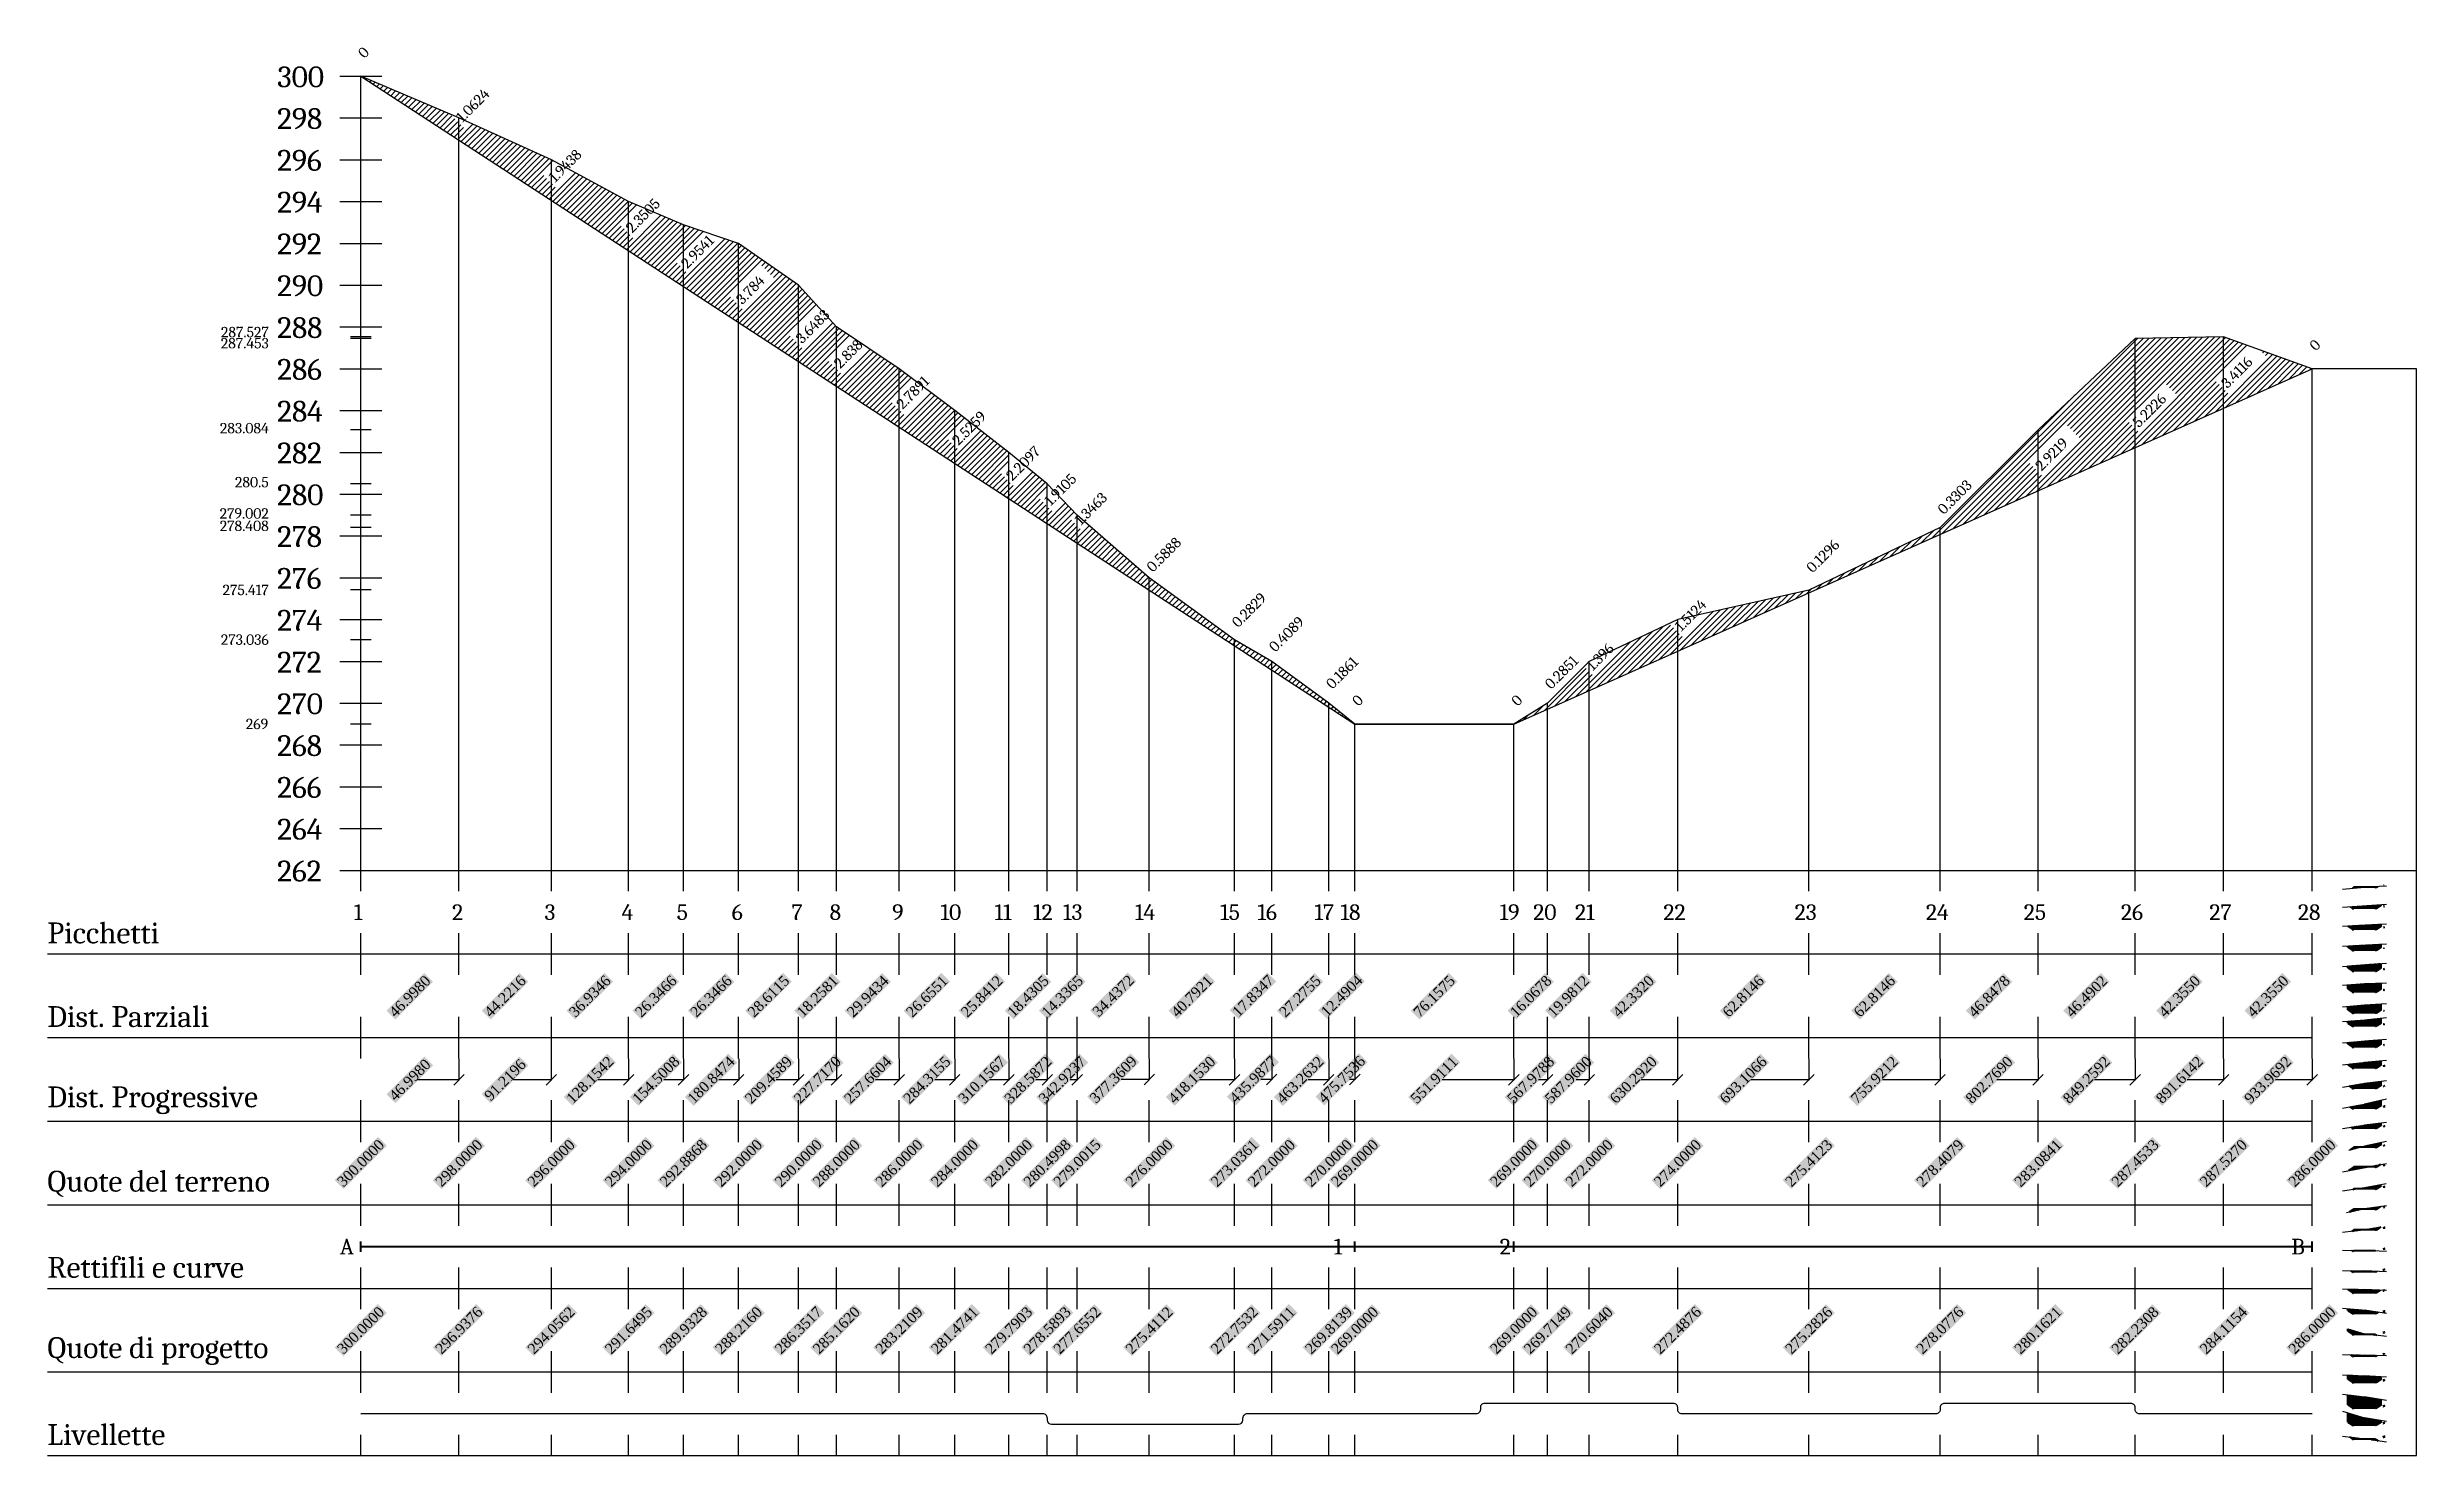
# Model space of a CAD drawing. Header units: millimetres. Extents: x 2268 to 10992, y 389 to 3530.
# Drawn here: x 8529 to 9663, y 390 to 1064 of the extents above; entities that cross this region are included whole.
import ezdxf
from ezdxf.enums import TextEntityAlignment as Align

# ---------------------------------------------------------------- set-up
doc = ezdxf.new("R2010")
doc.units = ezdxf.units.MM
doc.linetypes.add('ACAD_ISO02W100', pattern=[15, 12, -3])
doc.layers.get('0').update_dxf_attribs({"true_color": 0xd9d9d9})
for name, color, linetype in [('aggiunte', 1, 'Continuous'), ('altezze andamento naturale', 7, 'Continuous'), ('andamento altimetrico naturale', 7, 'Continuous'), ('quote', 7, 'Continuous'), ('strada effettiva', 1, 'Continuous')]:
    doc.layers.add(name, color=color, linetype=linetype)
doc.styles.add('PDF Cambria Bold', font='cambriab.ttf')
doc.styles.get("Standard").update_dxf_attribs({"font": 'times.ttf'})
doc.styles.add('TRIPLEX', font='romant', dxfattribs={"width": 0.86, "height": 10})
doc.dimstyles.get("Standard").update_dxf_attribs({"dimtxt": 0.18, "dimasz": 0.18, "dimexe": 0.18, "dimexo": 0.0625, "dimgap": 0.09, "dimtad": 0, "dimtih": 1, "dimtoh": 1, "dimdec": 4, "dimzin": 0, "dimdsep": 46, "dimtxsty": 'Standard', "dimcen": 0.09, "dimadec": 0, "dimazin": 0, "dimtfac": 1, "dimtdec": 4, "dimtofl": 0, "dimtmove": 0, "dimatfit": 3, "dimfxl": 1, "dimtolj": 1, "dimtzin": 0, "dimarcsym": 0})

msp = doc.modelspace()

# ---------------------------------------------------------------- texts
at = {"color": 1, "transparency": 33554687, "style": 'TRIPLEX', "width": 0.688}
for s, height, p in [('1', 0.76664, (9647.83288, 662.64585)), ('2', 0.76664, (9647.83288, 652.64583)), ('3', 0.76664, (9647.83288, 642.64585)), ('4', 0.76664, (9647.83288, 632.64585)), ('5', 0.76664, (9647.83288, 622.64585)), ('6', 0.76664, (9647.83288, 612.64585)), ('7', 0.76664, (9647.83288, 602.64585)), ('8', 0.76664, (9647.83288, 596.29415)), ('9', 0.76664, (9647.83288, 586.29415)), ('10', 0.766644, (9647.83288, 576.29415)), ('11', 0.766644, (9647.83288, 566.61035)), ('12', 0.766644, (9647.83288, 556.90955)), ('13', 0.766644, (9647.83288, 547.47375)), ('14', 0.766644, (9647.83288, 538.23125)), ('15', 0.766644, (9647.83288, 528.82005)), ('16', 0.766644, (9647.83288, 518.41115)), ('17', 0.766644, (9647.83288, 508.63395)), ('18', 0.766644, (9647.83288, 498.82005)), ('19', 0.766644, (9647.83288, 488.82005)), ('20', 0.766644, (9647.83288, 478.82005)), ('21', 0.766644, (9647.83288, 468.82005)), ('22', 0.766644, (9647.83288, 458.82005)), ('23', 0.766644, (9647.83288, 448.82005)), ('24', 0.766644, (9647.84171, 438.48998)), ('25', 0.766644, (9647.83288, 425.8981)), ('26', 0.766644, (9647.83288, 413.59745)), ('27', 0.766644, (9647.83288, 405.40845)), ('28', 0.766644, (9647.83288, 398.82005))]:
    msp.add_text(s, height=height, rotation=14.2500327, dxfattribs=at).set_placement(p, align=Align.CENTER)
at = {"layer": 'aggiunte', "char_height": 10, "width": 132.1492845, "attachment_point": 4, "style": 'PDF Cambria Bold'}
for s, insert in [('Rettifili e curve', (8529.41522, 480.23295)), ('Quote di progetto', (8529.41522, 440.23295)), ('Livellette', (8529.41522, 400.23295))]:
    msp.add_mtext(s, dxfattribs=dict(at, insert=insert))
at = {"layer": 'quote', "color": 7, "attachment_point": 4, "style": 'PDF Cambria Bold'}
for s, insert, char_height in [('300', (8639.41522, 1049.88973), 10), ('298', (8639.41522, 1029.91534), 10), ('296', (8639.41522, 1009.91534), 10), ('294', (8639.41522, 989.91534), 10), ('292', (8639.41522, 969.91534), 10), ('290', (8639.41522, 949.91534), 10), ('288', (8639.41522, 929.91534), 10), ('286', (8639.41522, 909.91534), 10), ('284', (8639.41522, 889.91534), 10), ('282', (8639.41522, 869.91534), 10), ('280', (8639.41522, 849.91534), 10), ('278', (8639.41522, 829.91534), 10), ('276', (8639.41522, 809.91534), 10), ('274', (8639.41522, 789.83215), 10), ('272', (8639.41522, 769.83215), 10), ('270', (8639.41522, 749.91534), 10), ('268', (8639.41522, 729.91534), 10), ('266', (8639.41522, 709.91534), 10), ('264', (8639.41522, 689.91534), 10), ('262', (8639.41522, 669.91534), 10), ('1', (8676.11141, 650.23295), 7.5), ('2', (8723.10941, 650.23295), 7.5), ('3', (8767.33101, 650.23295), 7.5), ('4', (8804.26561, 650.23295), 7.5), ('5', (8830.61221, 650.23295), 7.5), ('6', (8856.95881, 650.23295), 7.5), ('7', (8885.57031, 650.23295), 7.5), ('8', (8903.82841, 650.23295), 7.5), ('9', (8933.77181, 650.23295), 7.5), ('10', (8956.91078, 650.23295), 7.5), ('11', (8982.75198, 650.23295), 7.5), ('12', (9001.18248, 650.23295), 7.5), ('13', (9015.51898, 650.23295), 7.5), ('14', (9049.95618, 650.23295), 7.5), ('15', (9090.74828, 650.23295), 7.5), ('16', (9108.58298, 650.23295), 7.5), ('17', (9135.85848, 650.23295), 7.5), ('18', (9148.34883, 650.23295), 7.5), ('19', (9224.50633, 650.23295), 7.5), ('20', (9240.57408, 650.23295), 7.5), ('21', (9260.55528, 650.23295), 7.5), ('22', (9302.88728, 650.23295), 7.5), ('23', (9365.70188, 650.23295), 7.5), ('24', (9428.51648, 650.23295), 7.5), ('25', (9475.36428, 650.23295), 7.5), ('26', (9521.85446, 650.23295), 7.5), ('27', (9564.20946, 650.23295), 7.5), ('28', (9606.56446, 650.23295), 7.5), ('Picchetti', (8529.41522, 640.23295), 10), ('Dist. Parziali', (8529.41522, 600.23295), 10)]:
    msp.add_mtext(s, dxfattribs=dict(at, insert=insert, char_height=char_height))
for s, insert, char_height, width in [('\\pxqr;287.527', (8624.41522, 927.78155), 5, 10.9557204), ('\\pxqr;287.453', (8624.41522, 922.46538), 5, 10.9557204), ('\\pxqr;283.084', (8624.41522, 881.82844), 5, 10.9557204), ('\\pxqr;280.5', (8624.41522, 855.98572), 5, 10.9557204), ('\\pxqr;279.002', (8624.41522, 841.00271), 5, 10.9557204), ('\\pxqr;278.408', (8624.41522, 835.06674), 5, 10.9557204), ('\\pxqr;275.417', (8624.41522, 804.40596), 5, 10.9557204), ('\\pxqr;273.036', (8624.41522, 780.64469), 5, 10.9557204), ('269', (8624.41522, 740.28342), 5, 10.9557204), ('Dist. Progressive', (8529.41522, 560.23295), 10, 116.3293066), ('Quote del terreno', (8529.41522, 520.23295), 10, 132.1492845)]:
    msp.add_mtext(s, dxfattribs=dict(at, insert=insert, char_height=char_height, width=width))
at = {"layer": 'quote', "color": 1, "char_height": 7.5, "attachment_point": 4, "style": 'PDF Cambria Bold'}
for s, insert in [('A', (8669.34936, 490.23295)), ('1', (9145.10291, 490.23295)), ('2', (9224.50633, 490.23295)), ('B', (9603.31854, 490.23295))]:
    msp.add_mtext(s, dxfattribs=dict(at, insert=insert))

# ---------------------------------------------------------------- blocks, each defined once
blk = doc.blocks.new('quote rosse')
at = {"layer": 'quote', "color": 1, "char_height": 0.5, "attachment_point": 4, "rotation": 45, "style": 'PDF Cambria Bold'}
for s, insert in [('0', (9840.7, 1418.99)), ('1.0624', (9845.4, 1415.93)), ('1.9438', (9849.83, 1413.05)), ('2.3505', (9853.52, 1410.64)), ('2.9541', (9856.16, 1408.93)), ('3.784', (9858.79, 1407.21)), ('3.6483', (9861.65, 1405.34)), ('2.838', (9863.48, 1404.15)), ('0', (9934.1, 1404.99)), ('3.4116', (9929.87, 1403.2)), ('2.7891', (9866.47, 1402.2)), ('5.2226', (9925.63, 1401.32)), ('2.5259', (9869.14, 1400.47)), ('2.9219', (9920.98, 1399.25)), ('2.2097', (9871.72, 1398.78)), ('1.9105', (9873.56, 1397.58)), ('0.3303', (9916.3, 1397.16)), ('1.3463', (9875, 1396.65)), ('0.5888', (9878.44, 1394.4)), ('0.1296', (9910.02, 1394.37)), ('0.2829', (9882.52, 1391.75)), ('1.5124', (9903.73, 1391.57)), ('0.4089', (9884.3, 1390.58)), ('1.396', (9899.5, 1389.69)), ('0.1861', (9887.03, 1388.81)), ('0.2851', (9897.5, 1388.8)), ('0', (9888.28, 1387.99)), ('0', (9895.9, 1387.99))]:
    blk.add_mtext(s, dxfattribs=dict(at, insert=insert))
blk = doc.blocks.new('*D29')
at = {"layer": 'Defpoints', "color": 0, "transparency": 16777216}
for p in [(8679.4, 620), (8726.4, 620), (8726.4, 610)]:
    blk.add_point(p, dxfattribs=at)
at = {"layer": 'quote', "color": 7, "transparency": 16777216, "insert": (8702.9, 610), "char_height": 5, "attachment_point": 5, "rotation": 45, "bg_fill": 1, "box_fill_scale": 1.1, "bg_fill_color": 3, "bg_fill_transparency": 0}
blk.add_mtext('\\A1;46.9980', dxfattribs=at)
blk = doc.blocks.new('_None')
blk = doc.blocks.new('*D30')
at = {"layer": 'Defpoints', "color": 0, "transparency": 16777216}
for p in [(8726.4, 620), (8770.6, 620), (8770.6, 610)]:
    blk.add_point(p, dxfattribs=at)
at = {"layer": 'quote', "color": 7, "transparency": 16777216, "insert": (8748.5, 610), "char_height": 5, "attachment_point": 5, "rotation": 45, "bg_fill": 1, "box_fill_scale": 1.1, "bg_fill_color": 3, "bg_fill_transparency": 0}
blk.add_mtext('\\A1;44.2216', dxfattribs=at)
blk = doc.blocks.new('*D31')
at = {"layer": 'Defpoints', "color": 0, "transparency": 16777216}
for p in [(8770.6, 620), (8807.6, 620), (8807.6, 610)]:
    blk.add_point(p, dxfattribs=at)
at = {"layer": 'quote', "color": 7, "transparency": 16777216, "insert": (8789.1, 610), "char_height": 5, "attachment_point": 5, "rotation": 45, "bg_fill": 1, "box_fill_scale": 1.1, "bg_fill_color": 3, "bg_fill_transparency": 0}
blk.add_mtext('\\A1;36.9346', dxfattribs=at)
blk = doc.blocks.new('*D32')
at = {"layer": 'Defpoints', "color": 0, "transparency": 16777216}
for p in [(8807.6, 620), (8833.9, 620), (8833.9, 610)]:
    blk.add_point(p, dxfattribs=at)
at = {"layer": 'quote', "color": 7, "transparency": 16777216, "insert": (8820.7, 610), "char_height": 5, "attachment_point": 5, "rotation": 45, "bg_fill": 1, "box_fill_scale": 1.1, "bg_fill_color": 3, "bg_fill_transparency": 0}
blk.add_mtext('\\A1;26.3466', dxfattribs=at)
blk = doc.blocks.new('*D33')
at = {"layer": 'Defpoints', "color": 0, "transparency": 16777216}
for p in [(8833.9, 620), (8860.3, 620), (8860.3, 610)]:
    blk.add_point(p, dxfattribs=at)
at = {"layer": 'quote', "color": 7, "transparency": 16777216, "insert": (8847.1, 610), "char_height": 5, "attachment_point": 5, "rotation": 45, "bg_fill": 1, "box_fill_scale": 1.1, "bg_fill_color": 3, "bg_fill_transparency": 0}
blk.add_mtext('\\A1;26.3466', dxfattribs=at)
blk = doc.blocks.new('*D34')
at = {"layer": 'Defpoints', "color": 0, "transparency": 16777216}
for p in [(8860.3, 620), (8888.9, 620), (8888.9, 610)]:
    blk.add_point(p, dxfattribs=at)
at = {"layer": 'quote', "color": 7, "transparency": 16777216, "insert": (8874.6, 610), "char_height": 5, "attachment_point": 5, "rotation": 45, "bg_fill": 1, "box_fill_scale": 1.1, "bg_fill_color": 3, "bg_fill_transparency": 0}
blk.add_mtext('\\A1;28.6115', dxfattribs=at)
blk = doc.blocks.new('*D35')
at = {"layer": 'Defpoints', "color": 0, "transparency": 16777216}
for p in [(8888.9, 620), (8907.1, 620), (8907.1, 610)]:
    blk.add_point(p, dxfattribs=at)
at = {"layer": 'quote', "color": 7, "transparency": 16777216, "insert": (8898, 610), "char_height": 5, "attachment_point": 5, "rotation": 45, "bg_fill": 1, "box_fill_scale": 1.1, "bg_fill_color": 3, "bg_fill_transparency": 0}
blk.add_mtext('\\A1;18.2581', dxfattribs=at)
blk = doc.blocks.new('*D36')
at = {"layer": 'Defpoints', "color": 0, "transparency": 16777216}
for p in [(8907.1, 620), (8937.1, 620), (8937.1, 610)]:
    blk.add_point(p, dxfattribs=at)
at = {"layer": 'quote', "color": 7, "transparency": 16777216, "insert": (8922.1, 610), "char_height": 5, "attachment_point": 5, "rotation": 45, "bg_fill": 1, "box_fill_scale": 1.1, "bg_fill_color": 3, "bg_fill_transparency": 0}
blk.add_mtext('\\A1;29.9434', dxfattribs=at)
blk = doc.blocks.new('*D37')
at = {"layer": 'Defpoints', "color": 0, "transparency": 16777216}
for p in [(8937.1, 620), (8963.7, 620), (8963.7, 610)]:
    blk.add_point(p, dxfattribs=at)
at = {"layer": 'quote', "color": 7, "transparency": 16777216, "insert": (8950.4, 610), "char_height": 5, "attachment_point": 5, "rotation": 45, "bg_fill": 1, "box_fill_scale": 1.1, "bg_fill_color": 3, "bg_fill_transparency": 0}
blk.add_mtext('\\A1;26.6551', dxfattribs=at)
blk = doc.blocks.new('*D38')
at = {"layer": 'Defpoints', "color": 0, "transparency": 16777216}
for p in [(8963.7, 620), (8989.6, 620), (8989.6, 610)]:
    blk.add_point(p, dxfattribs=at)
at = {"layer": 'quote', "color": 7, "transparency": 16777216, "insert": (8976.7, 610), "char_height": 5, "attachment_point": 5, "rotation": 45, "bg_fill": 1, "box_fill_scale": 1.1, "bg_fill_color": 3, "bg_fill_transparency": 0}
blk.add_mtext('\\A1;25.8412', dxfattribs=at)
blk = doc.blocks.new('*D39')
at = {"layer": 'Defpoints', "color": 0, "transparency": 16777216}
for p in [(8989.6, 620), (9008, 620), (9008, 610)]:
    blk.add_point(p, dxfattribs=at)
at = {"layer": 'quote', "color": 7, "transparency": 16777216, "insert": (8998.8, 610), "char_height": 5, "attachment_point": 5, "rotation": 45, "bg_fill": 1, "box_fill_scale": 1.1, "bg_fill_color": 3, "bg_fill_transparency": 0}
blk.add_mtext('\\A1;18.4305', dxfattribs=at)
blk = doc.blocks.new('*D40')
at = {"layer": 'Defpoints', "color": 0, "transparency": 16777216}
for p in [(9008, 620), (9022.3, 620), (9022.3, 610)]:
    blk.add_point(p, dxfattribs=at)
at = {"layer": 'quote', "color": 7, "transparency": 16777216, "insert": (9015.2, 610), "char_height": 5, "attachment_point": 5, "rotation": 45, "bg_fill": 1, "box_fill_scale": 1.1, "bg_fill_color": 3, "bg_fill_transparency": 0}
blk.add_mtext('\\A1;14.3365', dxfattribs=at)
blk = doc.blocks.new('*D41')
at = {"layer": 'Defpoints', "color": 0, "transparency": 16777216}
for p in [(9022.3, 620), (9056.8, 620), (9056.8, 610.2)]:
    blk.add_point(p, dxfattribs=at)
at = {"layer": 'quote', "color": 7, "transparency": 16777216, "insert": (9039.6, 610.2), "char_height": 5, "attachment_point": 5, "rotation": 45, "bg_fill": 1, "box_fill_scale": 1.1, "bg_fill_color": 3, "bg_fill_transparency": 0}
blk.add_mtext('\\A1;34.4372', dxfattribs=at)
blk = doc.blocks.new('*D42')
at = {"layer": 'Defpoints', "color": 0, "transparency": 16777216}
for p in [(9056.8, 620), (9097.6, 620), (9097.6, 610)]:
    blk.add_point(p, dxfattribs=at)
at = {"layer": 'quote', "color": 7, "transparency": 16777216, "insert": (9077.2, 610), "char_height": 5, "attachment_point": 5, "rotation": 45, "bg_fill": 1, "box_fill_scale": 1.1, "bg_fill_color": 3, "bg_fill_transparency": 0}
blk.add_mtext('\\A1;40.7921', dxfattribs=at)
blk = doc.blocks.new('*D43')
at = {"layer": 'Defpoints', "color": 0, "transparency": 16777216}
for p in [(9097.6, 620), (9115.4, 620), (9115.4, 610.2)]:
    blk.add_point(p, dxfattribs=at)
at = {"layer": 'quote', "color": 7, "transparency": 16777216, "insert": (9106.5, 610.2), "char_height": 5, "attachment_point": 5, "rotation": 45, "bg_fill": 1, "box_fill_scale": 1.1, "bg_fill_color": 3, "bg_fill_transparency": 0}
blk.add_mtext('\\A1;17.8347', dxfattribs=at)
blk = doc.blocks.new('*D44')
at = {"layer": 'Defpoints', "color": 0, "transparency": 16777216}
for p in [(9115.4, 620), (9142.7, 620), (9142.7, 610)]:
    blk.add_point(p, dxfattribs=at)
at = {"layer": 'quote', "color": 7, "transparency": 16777216, "insert": (9129, 610), "char_height": 5, "attachment_point": 5, "rotation": 45, "bg_fill": 1, "box_fill_scale": 1.1, "bg_fill_color": 3, "bg_fill_transparency": 0}
blk.add_mtext('\\A1;27.2755', dxfattribs=at)
blk = doc.blocks.new('*D45')
at = {"layer": 'Defpoints', "color": 0, "transparency": 16777216}
for p in [(9142.7, 620), (9155.2, 620), (9155.2, 610.2)]:
    blk.add_point(p, dxfattribs=at)
at = {"layer": 'quote', "color": 7, "transparency": 16777216, "insert": (9148.9, 610.2), "char_height": 5, "attachment_point": 5, "rotation": 45, "bg_fill": 1, "box_fill_scale": 1.1, "bg_fill_color": 3, "bg_fill_transparency": 0}
blk.add_mtext('\\A1;12.4904', dxfattribs=at)
blk = doc.blocks.new('*D46')
at = {"layer": 'Defpoints', "color": 0, "transparency": 16777216}
for p in [(9155.2, 620), (9231.3, 620), (9231.3, 610)]:
    blk.add_point(p, dxfattribs=at)
at = {"layer": 'quote', "color": 7, "transparency": 16777216, "insert": (9193.2, 610), "char_height": 5, "attachment_point": 5, "rotation": 45, "bg_fill": 1, "box_fill_scale": 1.1, "bg_fill_color": 3, "bg_fill_transparency": 0}
blk.add_mtext('\\A1;76.1575', dxfattribs=at)
blk = doc.blocks.new('*D47')
at = {"layer": 'Defpoints', "color": 0, "transparency": 16777216}
for p in [(9231.3, 620), (9247.4, 620), (9247.4, 610)]:
    blk.add_point(p, dxfattribs=at)
at = {"layer": 'quote', "color": 7, "transparency": 16777216, "insert": (9239.4, 610), "char_height": 5, "attachment_point": 5, "rotation": 45, "bg_fill": 1, "box_fill_scale": 1.1, "bg_fill_color": 3, "bg_fill_transparency": 0}
blk.add_mtext('\\A1;16.0678', dxfattribs=at)
blk = doc.blocks.new('*D48')
at = {"layer": 'Defpoints', "color": 0, "transparency": 16777216}
for p in [(9247.4, 620), (9267.4, 620), (9267.4, 610)]:
    blk.add_point(p, dxfattribs=at)
at = {"layer": 'quote', "color": 7, "transparency": 16777216, "insert": (9257.4, 610), "char_height": 5, "attachment_point": 5, "rotation": 45, "bg_fill": 1, "box_fill_scale": 1.1, "bg_fill_color": 3, "bg_fill_transparency": 0}
blk.add_mtext('\\A1;19.9812', dxfattribs=at)
blk = doc.blocks.new('*D49')
at = {"layer": 'Defpoints', "color": 0, "transparency": 16777216}
for p in [(9267.4, 620), (9309.7, 620), (9309.7, 610)]:
    blk.add_point(p, dxfattribs=at)
at = {"layer": 'quote', "color": 7, "transparency": 16777216, "insert": (9288.5, 610), "char_height": 5, "attachment_point": 5, "rotation": 45, "bg_fill": 1, "box_fill_scale": 1.1, "bg_fill_color": 3, "bg_fill_transparency": 0}
blk.add_mtext('\\A1;42.3320', dxfattribs=at)
blk = doc.blocks.new('*D50')
at = {"layer": 'Defpoints', "color": 0, "transparency": 16777216}
for p in [(9309.7, 620), (9372.5, 620), (9372.5, 610)]:
    blk.add_point(p, dxfattribs=at)
at = {"layer": 'quote', "color": 7, "transparency": 16777216, "insert": (9341.1, 610), "char_height": 5, "attachment_point": 5, "rotation": 45, "bg_fill": 1, "box_fill_scale": 1.1, "bg_fill_color": 3, "bg_fill_transparency": 0}
blk.add_mtext('\\A1;62.8146', dxfattribs=at)
blk = doc.blocks.new('*D51')
at = {"layer": 'Defpoints', "color": 0, "transparency": 16777216}
for p in [(9372.5, 620), (9435.3, 620), (9435.3, 610)]:
    blk.add_point(p, dxfattribs=at)
at = {"layer": 'quote', "color": 7, "transparency": 16777216, "insert": (9403.9, 610), "char_height": 5, "attachment_point": 5, "rotation": 45, "bg_fill": 1, "box_fill_scale": 1.1, "bg_fill_color": 3, "bg_fill_transparency": 0}
blk.add_mtext('\\A1;62.8146', dxfattribs=at)
blk = doc.blocks.new('*D52')
at = {"layer": 'Defpoints', "color": 0, "transparency": 16777216}
for p in [(9435.3, 620), (9482.2, 620), (9482.2, 610)]:
    blk.add_point(p, dxfattribs=at)
at = {"layer": 'quote', "color": 7, "transparency": 16777216, "insert": (9458.8, 610), "char_height": 5, "attachment_point": 5, "rotation": 45, "bg_fill": 1, "box_fill_scale": 1.1, "bg_fill_color": 3, "bg_fill_transparency": 0}
blk.add_mtext('\\A1;46.8478', dxfattribs=at)
blk = doc.blocks.new('*D53')
at = {"layer": 'Defpoints', "color": 0, "transparency": 16777216}
for p in [(9482.2, 620), (9528.7, 620), (9528.7, 610)]:
    blk.add_point(p, dxfattribs=at)
at = {"layer": 'quote', "color": 7, "transparency": 16777216, "insert": (9505.4, 610), "char_height": 5, "attachment_point": 5, "rotation": 45, "bg_fill": 1, "box_fill_scale": 1.1, "bg_fill_color": 3, "bg_fill_transparency": 0}
blk.add_mtext('\\A1;46.4902', dxfattribs=at)
blk = doc.blocks.new('*D54')
at = {"layer": 'Defpoints', "color": 0, "transparency": 16777216}
for p in [(9528.7, 620), (9571, 620), (9571, 610)]:
    blk.add_point(p, dxfattribs=at)
at = {"layer": 'quote', "color": 7, "transparency": 16777216, "insert": (9549.9, 610), "char_height": 5, "attachment_point": 5, "rotation": 45, "bg_fill": 1, "box_fill_scale": 1.1, "bg_fill_color": 3, "bg_fill_transparency": 0}
blk.add_mtext('\\A1;42.3550', dxfattribs=at)
blk = doc.blocks.new('*D55')
at = {"layer": 'Defpoints', "color": 0, "transparency": 16777216}
for p in [(9571, 620), (9613.4, 620), (9613.4, 610)]:
    blk.add_point(p, dxfattribs=at)
at = {"layer": 'quote', "color": 7, "transparency": 16777216, "insert": (9592.2, 610), "char_height": 5, "attachment_point": 5, "rotation": 45, "bg_fill": 1, "box_fill_scale": 1.1, "bg_fill_color": 3, "bg_fill_transparency": 0}
blk.add_mtext('\\A1;42.3550', dxfattribs=at)
blk = doc.blocks.new('_Oblique')
at = {"color": 0, "linetype": 'ByBlock', "lineweight": -2}
blk.add_line((-0.5, -0.5), (0.5, 0.5), dxfattribs=at)
blk = doc.blocks.new('*D75')
at = {"layer": 'Defpoints', "color": 0, "transparency": 16777216}
for p in [(8679.4, 580), (8726.4, 580), (8726.4, 570)]:
    blk.add_point(p, dxfattribs=at)
at = {"layer": 'quote', "color": 0, "lineweight": -2, "transparency": 16777216}
for p, q in [((8726.4, 580), (8726.4, 569.9)), ((8726.4, 570), (8706.6, 570))]:
    blk.add_line(p, q, dxfattribs=at)
at = {"layer": 'quote', "color": 0, "lineweight": -2, "transparency": 16777216, "xscale": 5, "yscale": 5, "zscale": 5}
blk.add_blockref('_Oblique', (8726.4, 570), dxfattribs=at)
at = {"layer": 'quote', "color": 7, "transparency": 16777216, "insert": (8702.9, 570), "char_height": 5, "attachment_point": 5, "rotation": 45, "bg_fill": 1, "box_fill_scale": 1.1, "bg_fill_color": 3, "bg_fill_transparency": 0}
blk.add_mtext('\\A1;46.9980', dxfattribs=at)
blk = doc.blocks.new('*D76')
at = {"layer": 'Defpoints', "color": 0, "transparency": 16777216}
for p in [(8679.4, 580.2), (8770.6, 580), (8770.6, 570)]:
    blk.add_point(p, dxfattribs=at)
at = {"layer": 'quote', "color": 0, "lineweight": -2, "transparency": 16777216}
for p, q in [((8770.6, 580), (8770.6, 569.9)), ((8770.6, 570), (8752.3, 570))]:
    blk.add_line(p, q, dxfattribs=at)
at = {"layer": 'quote', "color": 0, "lineweight": -2, "transparency": 16777216, "xscale": 5, "yscale": 5, "zscale": 5}
blk.add_blockref('_Oblique', (8770.6, 570), dxfattribs=at)
at = {"layer": 'quote', "color": 7, "transparency": 16777216, "insert": (8748.5, 570), "char_height": 5, "attachment_point": 5, "rotation": 45, "bg_fill": 1, "box_fill_scale": 1.1, "bg_fill_color": 3, "bg_fill_transparency": 0}
blk.add_mtext('\\A1;91.2196', dxfattribs=at)
blk = doc.blocks.new('*D56')
at = {"layer": 'Defpoints', "color": 0, "transparency": 16777216}
for p in [(8679.4, 580.2), (8807.6, 580), (8807.6, 570)]:
    blk.add_point(p, dxfattribs=at)
at = {"layer": 'quote', "color": 0, "lineweight": -2, "transparency": 16777216}
for p, q in [((8807.6, 580), (8807.6, 569.9)), ((8807.6, 570), (8792.8, 570))]:
    blk.add_line(p, q, dxfattribs=at)
at = {"layer": 'quote', "color": 0, "lineweight": -2, "transparency": 16777216, "xscale": 5, "yscale": 5, "zscale": 5}
blk.add_blockref('_Oblique', (8807.6, 570), dxfattribs=at)
at = {"layer": 'quote', "color": 7, "transparency": 16777216, "insert": (8789.1, 570), "char_height": 5, "attachment_point": 5, "rotation": 45, "bg_fill": 1, "box_fill_scale": 1.1, "bg_fill_color": 3, "bg_fill_transparency": 0}
blk.add_mtext('\\A1;128.1542', dxfattribs=at)
blk = doc.blocks.new('*D57')
at = {"layer": 'Defpoints', "color": 0, "transparency": 16777216}
for p in [(8679.4, 580.2), (8833.9, 580), (8833.9, 570)]:
    blk.add_point(p, dxfattribs=at)
at = {"layer": 'quote', "color": 0, "lineweight": -2, "transparency": 16777216}
for p, q in [((8833.9, 580), (8833.9, 569.9)), ((8833.9, 570), (8824.5, 570))]:
    blk.add_line(p, q, dxfattribs=at)
at = {"layer": 'quote', "color": 0, "lineweight": -2, "transparency": 16777216, "xscale": 5, "yscale": 5, "zscale": 5}
blk.add_blockref('_Oblique', (8833.9, 570), dxfattribs=at)
at = {"layer": 'quote', "color": 7, "transparency": 16777216, "insert": (8820.7, 570), "char_height": 5, "attachment_point": 5, "rotation": 45, "bg_fill": 1, "box_fill_scale": 1.1, "bg_fill_color": 3, "bg_fill_transparency": 0}
blk.add_mtext('\\A1;154.5008', dxfattribs=at)
blk = doc.blocks.new('*D58')
at = {"layer": 'Defpoints', "color": 0, "transparency": 16777216}
for p in [(8679.4, 580), (8860.3, 580), (8860.3, 570)]:
    blk.add_point(p, dxfattribs=at)
at = {"layer": 'quote', "color": 0, "lineweight": -2, "transparency": 16777216}
for p, q in [((8860.3, 580), (8860.3, 569.9)), ((8860.3, 570), (8850.8, 570))]:
    blk.add_line(p, q, dxfattribs=at)
at = {"layer": 'quote', "color": 0, "lineweight": -2, "transparency": 16777216, "xscale": 5, "yscale": 5, "zscale": 5}
blk.add_blockref('_Oblique', (8860.3, 570), dxfattribs=at)
at = {"layer": 'quote', "color": 7, "transparency": 16777216, "insert": (8847.1, 570), "char_height": 5, "attachment_point": 5, "rotation": 45, "bg_fill": 1, "box_fill_scale": 1.1, "bg_fill_color": 3, "bg_fill_transparency": 0}
blk.add_mtext('\\A1;180.8474', dxfattribs=at)
blk = doc.blocks.new('*D59')
at = {"layer": 'Defpoints', "color": 0, "transparency": 16777216}
for p in [(8679.4, 580), (8888.9, 580), (8888.9, 570)]:
    blk.add_point(p, dxfattribs=at)
at = {"layer": 'quote', "color": 0, "lineweight": -2, "transparency": 16777216}
for p, q in [((8888.9, 580), (8888.9, 569.9)), ((8888.9, 570), (8878.3, 570))]:
    blk.add_line(p, q, dxfattribs=at)
at = {"layer": 'quote', "color": 0, "lineweight": -2, "transparency": 16777216, "xscale": 5, "yscale": 5, "zscale": 5}
blk.add_blockref('_Oblique', (8888.9, 570), dxfattribs=at)
at = {"layer": 'quote', "color": 7, "transparency": 16777216, "insert": (8874.6, 570), "char_height": 5, "attachment_point": 5, "rotation": 45, "bg_fill": 1, "box_fill_scale": 1.1, "bg_fill_color": 3, "bg_fill_transparency": 0}
blk.add_mtext('\\A1;209.4589', dxfattribs=at)
blk = doc.blocks.new('*D60')
at = {"layer": 'Defpoints', "color": 0, "transparency": 16777216}
for p in [(8679.4, 580), (8907.1, 580), (8907.1, 570)]:
    blk.add_point(p, dxfattribs=at)
at = {"layer": 'quote', "color": 0, "lineweight": -2, "transparency": 16777216}
for p, q in [((8907.1, 580), (8907.1, 569.9)), ((8907.1, 570), (8901.7, 570))]:
    blk.add_line(p, q, dxfattribs=at)
at = {"layer": 'quote', "color": 0, "lineweight": -2, "transparency": 16777216, "xscale": 5, "yscale": 5, "zscale": 5}
blk.add_blockref('_Oblique', (8907.1, 570), dxfattribs=at)
at = {"layer": 'quote', "color": 7, "transparency": 16777216, "insert": (8898, 570), "char_height": 5, "attachment_point": 5, "rotation": 45, "bg_fill": 1, "box_fill_scale": 1.1, "bg_fill_color": 3, "bg_fill_transparency": 0}
blk.add_mtext('\\A1;227.7170', dxfattribs=at)
blk = doc.blocks.new('*D61')
at = {"layer": 'Defpoints', "color": 0, "transparency": 16777216}
for p in [(8679.4, 580), (8937.1, 580), (8937.1, 570)]:
    blk.add_point(p, dxfattribs=at)
at = {"layer": 'quote', "color": 0, "lineweight": -2, "transparency": 16777216}
for p, q in [((8937.1, 580), (8937.1, 569.9)), ((8937.1, 570), (8925.8, 570))]:
    blk.add_line(p, q, dxfattribs=at)
at = {"layer": 'quote', "color": 0, "lineweight": -2, "transparency": 16777216, "xscale": 5, "yscale": 5, "zscale": 5}
blk.add_blockref('_Oblique', (8937.1, 570), dxfattribs=at)
at = {"layer": 'quote', "color": 7, "transparency": 16777216, "insert": (8922.1, 570), "char_height": 5, "attachment_point": 5, "rotation": 45, "bg_fill": 1, "box_fill_scale": 1.1, "bg_fill_color": 3, "bg_fill_transparency": 0}
blk.add_mtext('\\A1;257.6604', dxfattribs=at)
blk = doc.blocks.new('*D62')
at = {"layer": 'Defpoints', "color": 0, "transparency": 16777216}
for p in [(8679.4, 580), (8963.7, 580), (8963.7, 570)]:
    blk.add_point(p, dxfattribs=at)
at = {"layer": 'quote', "color": 0, "lineweight": -2, "transparency": 16777216}
for p, q in [((8963.7, 580), (8963.7, 569.9)), ((8963.7, 570), (8954.1, 570))]:
    blk.add_line(p, q, dxfattribs=at)
at = {"layer": 'quote', "color": 0, "lineweight": -2, "transparency": 16777216, "xscale": 5, "yscale": 5, "zscale": 5}
blk.add_blockref('_Oblique', (8963.7, 570), dxfattribs=at)
at = {"layer": 'quote', "color": 7, "transparency": 16777216, "insert": (8950.4, 570), "char_height": 5, "attachment_point": 5, "rotation": 45, "bg_fill": 1, "box_fill_scale": 1.1, "bg_fill_color": 3, "bg_fill_transparency": 0}
blk.add_mtext('\\A1;284.3155', dxfattribs=at)
blk = doc.blocks.new('*D63')
at = {"layer": 'Defpoints', "color": 0, "transparency": 16777216}
for p in [(8679.4, 580.2), (8989.6, 580), (8989.6, 570)]:
    blk.add_point(p, dxfattribs=at)
at = {"layer": 'quote', "color": 0, "lineweight": -2, "transparency": 16777216}
for p, q in [((8989.6, 580), (8989.6, 569.9)), ((8989.6, 570), (8980.4, 570))]:
    blk.add_line(p, q, dxfattribs=at)
at = {"layer": 'quote', "color": 0, "lineweight": -2, "transparency": 16777216, "xscale": 5, "yscale": 5, "zscale": 5}
blk.add_blockref('_Oblique', (8989.6, 570), dxfattribs=at)
at = {"layer": 'quote', "color": 7, "transparency": 16777216, "insert": (8976.7, 570), "char_height": 5, "attachment_point": 5, "rotation": 45, "bg_fill": 1, "box_fill_scale": 1.1, "bg_fill_color": 3, "bg_fill_transparency": 0}
blk.add_mtext('\\A1;310.1567', dxfattribs=at)
blk = doc.blocks.new('*D64')
at = {"layer": 'Defpoints', "color": 0, "transparency": 16777216}
for p in [(8679.4, 580.2), (9008, 580), (9008, 570)]:
    blk.add_point(p, dxfattribs=at)
at = {"layer": 'quote', "color": 0, "lineweight": -2, "transparency": 16777216}
for p, q in [((9008, 580), (9008, 569.9)), ((9008, 570), (9002.5, 570))]:
    blk.add_line(p, q, dxfattribs=at)
at = {"layer": 'quote', "color": 0, "lineweight": -2, "transparency": 16777216, "xscale": 5, "yscale": 5, "zscale": 5}
blk.add_blockref('_Oblique', (9008, 570), dxfattribs=at)
at = {"layer": 'quote', "color": 7, "transparency": 16777216, "insert": (8998.8, 570), "char_height": 5, "attachment_point": 5, "rotation": 45, "bg_fill": 1, "box_fill_scale": 1.1, "bg_fill_color": 3, "bg_fill_transparency": 0}
blk.add_mtext('\\A1;328.5872', dxfattribs=at)
blk = doc.blocks.new('*D65')
at = {"layer": 'Defpoints', "color": 0, "transparency": 16777216}
for p in [(8679.4, 580), (9022.3, 580), (9022.3, 570)]:
    blk.add_point(p, dxfattribs=at)
at = {"layer": 'quote', "color": 0, "lineweight": -2, "transparency": 16777216}
for p, q in [((9022.3, 580), (9022.3, 569.9)), ((9022.3, 570), (9018.9, 570))]:
    blk.add_line(p, q, dxfattribs=at)
at = {"layer": 'quote', "color": 0, "lineweight": -2, "transparency": 16777216, "xscale": 5, "yscale": 5, "zscale": 5}
blk.add_blockref('_Oblique', (9022.3, 570), dxfattribs=at)
at = {"layer": 'quote', "color": 7, "transparency": 16777216, "insert": (9015.2, 570), "char_height": 5, "attachment_point": 5, "rotation": 45, "bg_fill": 1, "box_fill_scale": 1.1, "bg_fill_color": 3, "bg_fill_transparency": 0}
blk.add_mtext('\\A1;342.9237', dxfattribs=at)
blk = doc.blocks.new('*D66')
at = {"layer": 'Defpoints', "color": 0, "transparency": 16777216}
for p in [(8679.4, 580.2), (9056.8, 580), (9056.8, 570.2)]:
    blk.add_point(p, dxfattribs=at)
at = {"layer": 'quote', "color": 0, "lineweight": -2, "transparency": 16777216}
for p, q in [((9056.8, 580), (9056.8, 570.1)), ((9056.8, 570.2), (9043.3, 570.2))]:
    blk.add_line(p, q, dxfattribs=at)
at = {"layer": 'quote', "color": 0, "lineweight": -2, "transparency": 16777216, "xscale": 5, "yscale": 5, "zscale": 5}
blk.add_blockref('_Oblique', (9056.8, 570.2), dxfattribs=at)
at = {"layer": 'quote', "color": 7, "transparency": 16777216, "insert": (9039.6, 570.2), "char_height": 5, "attachment_point": 5, "rotation": 45, "bg_fill": 1, "box_fill_scale": 1.1, "bg_fill_color": 3, "bg_fill_transparency": 0}
blk.add_mtext('\\A1;377.3609', dxfattribs=at)
blk = doc.blocks.new('*D67')
at = {"layer": 'Defpoints', "color": 0, "transparency": 16777216}
for p in [(8679.4, 580.2), (9097.6, 580), (9097.6, 570)]:
    blk.add_point(p, dxfattribs=at)
at = {"layer": 'quote', "color": 0, "lineweight": -2, "transparency": 16777216}
for p, q in [((9097.6, 580), (9097.6, 569.9)), ((9097.6, 570), (9080.9, 570))]:
    blk.add_line(p, q, dxfattribs=at)
at = {"layer": 'quote', "color": 0, "lineweight": -2, "transparency": 16777216, "xscale": 5, "yscale": 5, "zscale": 5}
blk.add_blockref('_Oblique', (9097.6, 570), dxfattribs=at)
at = {"layer": 'quote', "color": 7, "transparency": 16777216, "insert": (9077.2, 570), "char_height": 5, "attachment_point": 5, "rotation": 45, "bg_fill": 1, "box_fill_scale": 1.1, "bg_fill_color": 3, "bg_fill_transparency": 0}
blk.add_mtext('\\A1;418.1530', dxfattribs=at)
blk = doc.blocks.new('*D68')
at = {"layer": 'Defpoints', "color": 0, "transparency": 16777216}
for p in [(8679.4, 580), (9115.4, 580), (9115.4, 570.2)]:
    blk.add_point(p, dxfattribs=at)
at = {"layer": 'quote', "color": 0, "lineweight": -2, "transparency": 16777216}
for p, q in [((9115.4, 580), (9115.4, 570.1)), ((9115.4, 570.2), (9110.2, 570.2))]:
    blk.add_line(p, q, dxfattribs=at)
at = {"layer": 'quote', "color": 0, "lineweight": -2, "transparency": 16777216, "xscale": 5, "yscale": 5, "zscale": 5}
blk.add_blockref('_Oblique', (9115.4, 570.2), dxfattribs=at)
at = {"layer": 'quote', "color": 7, "transparency": 16777216, "insert": (9106.5, 570.2), "char_height": 5, "attachment_point": 5, "rotation": 45, "bg_fill": 1, "box_fill_scale": 1.1, "bg_fill_color": 3, "bg_fill_transparency": 0}
blk.add_mtext('\\A1;435.9877', dxfattribs=at)
blk = doc.blocks.new('*D69')
at = {"layer": 'Defpoints', "color": 0, "transparency": 16777216}
for p in [(8679.4, 580), (9142.7, 580), (9142.7, 570)]:
    blk.add_point(p, dxfattribs=at)
at = {"layer": 'quote', "color": 0, "lineweight": -2, "transparency": 16777216}
for p, q in [((9142.7, 580), (9142.7, 569.9)), ((9142.7, 570), (9132.8, 570))]:
    blk.add_line(p, q, dxfattribs=at)
at = {"layer": 'quote', "color": 0, "lineweight": -2, "transparency": 16777216, "xscale": 5, "yscale": 5, "zscale": 5}
blk.add_blockref('_Oblique', (9142.7, 570), dxfattribs=at)
at = {"layer": 'quote', "color": 7, "transparency": 16777216, "insert": (9129, 570), "char_height": 5, "attachment_point": 5, "rotation": 45, "bg_fill": 1, "box_fill_scale": 1.1, "bg_fill_color": 3, "bg_fill_transparency": 0}
blk.add_mtext('\\A1;463.2632', dxfattribs=at)
blk = doc.blocks.new('*D70')
at = {"layer": 'Defpoints', "color": 0, "transparency": 16777216}
for p in [(8679.4, 580.2), (9155.2, 580), (9155.2, 570.2)]:
    blk.add_point(p, dxfattribs=at)
at = {"layer": 'quote', "color": 0, "lineweight": -2, "transparency": 16777216}
for p, q in [((9155.2, 580), (9155.2, 570.1)), ((9155.2, 570.2), (9152.7, 570.2))]:
    blk.add_line(p, q, dxfattribs=at)
at = {"layer": 'quote', "color": 0, "lineweight": -2, "transparency": 16777216, "xscale": 5, "yscale": 5, "zscale": 5}
blk.add_blockref('_Oblique', (9155.2, 570.2), dxfattribs=at)
at = {"layer": 'quote', "color": 7, "transparency": 16777216, "insert": (9148.9, 570.2), "char_height": 5, "attachment_point": 5, "rotation": 45, "bg_fill": 1, "box_fill_scale": 1.1, "bg_fill_color": 3, "bg_fill_transparency": 0}
blk.add_mtext('\\A1;475.7536', dxfattribs=at)
blk = doc.blocks.new('*D71')
at = {"layer": 'Defpoints', "color": 0, "transparency": 16777216}
for p in [(8679.4, 580.2), (9231.3, 580), (9231.3, 570)]:
    blk.add_point(p, dxfattribs=at)
at = {"layer": 'quote', "color": 0, "lineweight": -2, "transparency": 16777216}
for p, q in [((9231.3, 580), (9231.3, 569.9)), ((9231.3, 570), (9197, 570))]:
    blk.add_line(p, q, dxfattribs=at)
at = {"layer": 'quote', "color": 0, "lineweight": -2, "transparency": 16777216, "xscale": 5, "yscale": 5, "zscale": 5}
blk.add_blockref('_Oblique', (9231.3, 570), dxfattribs=at)
at = {"layer": 'quote', "color": 7, "transparency": 16777216, "insert": (9193.2, 570), "char_height": 5, "attachment_point": 5, "rotation": 45, "bg_fill": 1, "box_fill_scale": 1.1, "bg_fill_color": 3, "bg_fill_transparency": 0}
blk.add_mtext('\\A1;551.9111', dxfattribs=at)
blk = doc.blocks.new('*D72')
at = {"layer": 'Defpoints', "color": 0, "transparency": 16777216}
for p in [(8679.4, 580), (9247.4, 580), (9247.4, 570)]:
    blk.add_point(p, dxfattribs=at)
at = {"layer": 'quote', "color": 0, "lineweight": -2, "transparency": 16777216}
for p, q in [((9247.4, 580), (9247.4, 569.9)), ((9247.4, 570), (9243.1, 570))]:
    blk.add_line(p, q, dxfattribs=at)
at = {"layer": 'quote', "color": 0, "lineweight": -2, "transparency": 16777216, "xscale": 5, "yscale": 5, "zscale": 5}
blk.add_blockref('_Oblique', (9247.4, 570), dxfattribs=at)
at = {"layer": 'quote', "color": 7, "transparency": 16777216, "insert": (9239.4, 570), "char_height": 5, "attachment_point": 5, "rotation": 45, "bg_fill": 1, "box_fill_scale": 1.1, "bg_fill_color": 3, "bg_fill_transparency": 0}
blk.add_mtext('\\A1;567.9788', dxfattribs=at)
blk = doc.blocks.new('*D73')
at = {"layer": 'Defpoints', "color": 0, "transparency": 16777216}
for p in [(8679.4, 580.2), (9267.4, 580), (9267.4, 570)]:
    blk.add_point(p, dxfattribs=at)
at = {"layer": 'quote', "color": 0, "lineweight": -2, "transparency": 16777216}
for p, q in [((9267.4, 580), (9267.4, 569.9)), ((9267.4, 570), (9261.1, 570))]:
    blk.add_line(p, q, dxfattribs=at)
at = {"layer": 'quote', "color": 0, "lineweight": -2, "transparency": 16777216, "xscale": 5, "yscale": 5, "zscale": 5}
blk.add_blockref('_Oblique', (9267.4, 570), dxfattribs=at)
at = {"layer": 'quote', "color": 7, "transparency": 16777216, "insert": (9257.4, 570), "char_height": 5, "attachment_point": 5, "rotation": 45, "bg_fill": 1, "box_fill_scale": 1.1, "bg_fill_color": 3, "bg_fill_transparency": 0}
blk.add_mtext('\\A1;587.9600', dxfattribs=at)
blk = doc.blocks.new('*D74')
at = {"layer": 'Defpoints', "color": 0, "transparency": 16777216}
for p in [(8679.4, 580.2), (9309.7, 580), (9309.7, 570)]:
    blk.add_point(p, dxfattribs=at)
at = {"layer": 'quote', "color": 0, "lineweight": -2, "transparency": 16777216}
for p, q in [((9309.7, 580), (9309.7, 569.9)), ((9309.7, 570), (9292.3, 570))]:
    blk.add_line(p, q, dxfattribs=at)
at = {"layer": 'quote', "color": 0, "lineweight": -2, "transparency": 16777216, "xscale": 5, "yscale": 5, "zscale": 5}
blk.add_blockref('_Oblique', (9309.7, 570), dxfattribs=at)
at = {"layer": 'quote', "color": 7, "transparency": 16777216, "insert": (9288.5, 570), "char_height": 5, "attachment_point": 5, "rotation": 45, "bg_fill": 1, "box_fill_scale": 1.1, "bg_fill_color": 3, "bg_fill_transparency": 0}
blk.add_mtext('\\A1;630.2920', dxfattribs=at)
blk = doc.blocks.new('*D77')
at = {"layer": 'Defpoints', "color": 0, "transparency": 16777216}
for p in [(8679.4, 580.2), (9372.5, 580), (9372.5, 570)]:
    blk.add_point(p, dxfattribs=at)
at = {"layer": 'quote', "color": 0, "lineweight": -2, "transparency": 16777216}
for p, q in [((9372.5, 580), (9372.5, 569.9)), ((9372.5, 570), (9344.8, 570))]:
    blk.add_line(p, q, dxfattribs=at)
at = {"layer": 'quote', "color": 0, "lineweight": -2, "transparency": 16777216, "xscale": 5, "yscale": 5, "zscale": 5}
blk.add_blockref('_Oblique', (9372.5, 570), dxfattribs=at)
at = {"layer": 'quote', "color": 7, "transparency": 16777216, "insert": (9341.1, 570), "char_height": 5, "attachment_point": 5, "rotation": 45, "bg_fill": 1, "box_fill_scale": 1.1, "bg_fill_color": 3, "bg_fill_transparency": 0}
blk.add_mtext('\\A1;693.1066', dxfattribs=at)
blk = doc.blocks.new('*D78')
at = {"layer": 'Defpoints', "color": 0, "transparency": 16777216}
for p in [(8679.4, 580.2), (9435.3, 580), (9435.3, 570)]:
    blk.add_point(p, dxfattribs=at)
at = {"layer": 'quote', "color": 0, "lineweight": -2, "transparency": 16777216}
for p, q in [((9435.3, 580), (9435.3, 569.9)), ((9435.3, 570), (9407.7, 570))]:
    blk.add_line(p, q, dxfattribs=at)
at = {"layer": 'quote', "color": 0, "lineweight": -2, "transparency": 16777216, "xscale": 5, "yscale": 5, "zscale": 5}
blk.add_blockref('_Oblique', (9435.3, 570), dxfattribs=at)
at = {"layer": 'quote', "color": 7, "transparency": 16777216, "insert": (9403.9, 570), "char_height": 5, "attachment_point": 5, "rotation": 45, "bg_fill": 1, "box_fill_scale": 1.1, "bg_fill_color": 3, "bg_fill_transparency": 0}
blk.add_mtext('\\A1;755.9212', dxfattribs=at)
blk = doc.blocks.new('*D79')
at = {"layer": 'Defpoints', "color": 0, "transparency": 16777216}
for p in [(8679.4, 580), (9482.2, 580), (9482.2, 570)]:
    blk.add_point(p, dxfattribs=at)
at = {"layer": 'quote', "color": 0, "lineweight": -2, "transparency": 16777216}
for p, q in [((9482.2, 580), (9482.2, 569.9)), ((9482.2, 570), (9462.5, 570))]:
    blk.add_line(p, q, dxfattribs=at)
at = {"layer": 'quote', "color": 0, "lineweight": -2, "transparency": 16777216, "xscale": 5, "yscale": 5, "zscale": 5}
blk.add_blockref('_Oblique', (9482.2, 570), dxfattribs=at)
at = {"layer": 'quote', "color": 7, "transparency": 16777216, "insert": (9458.8, 570), "char_height": 5, "attachment_point": 5, "rotation": 45, "bg_fill": 1, "box_fill_scale": 1.1, "bg_fill_color": 3, "bg_fill_transparency": 0}
blk.add_mtext('\\A1;802.7690', dxfattribs=at)
blk = doc.blocks.new('*D80')
at = {"layer": 'Defpoints', "color": 0, "transparency": 16777216}
for p in [(8679.4, 580.2), (9528.7, 580), (9528.7, 570)]:
    blk.add_point(p, dxfattribs=at)
at = {"layer": 'quote', "color": 0, "lineweight": -2, "transparency": 16777216}
for p, q in [((9528.7, 580), (9528.7, 569.9)), ((9528.7, 570), (9509.2, 570))]:
    blk.add_line(p, q, dxfattribs=at)
at = {"layer": 'quote', "color": 0, "lineweight": -2, "transparency": 16777216, "xscale": 5, "yscale": 5, "zscale": 5}
blk.add_blockref('_Oblique', (9528.7, 570), dxfattribs=at)
at = {"layer": 'quote', "color": 7, "transparency": 16777216, "insert": (9505.4, 570), "char_height": 5, "attachment_point": 5, "rotation": 45, "bg_fill": 1, "box_fill_scale": 1.1, "bg_fill_color": 3, "bg_fill_transparency": 0}
blk.add_mtext('\\A1;849.2592', dxfattribs=at)
blk = doc.blocks.new('*D81')
at = {"layer": 'Defpoints', "color": 0, "transparency": 16777216}
for p in [(8679.4, 580), (9571, 580), (9571, 570)]:
    blk.add_point(p, dxfattribs=at)
at = {"layer": 'quote', "color": 0, "lineweight": -2, "transparency": 16777216}
for p, q in [((9571, 580), (9571, 569.9)), ((9571, 570), (9553.6, 570))]:
    blk.add_line(p, q, dxfattribs=at)
at = {"layer": 'quote', "color": 0, "lineweight": -2, "transparency": 16777216, "xscale": 5, "yscale": 5, "zscale": 5}
blk.add_blockref('_Oblique', (9571, 570), dxfattribs=at)
at = {"layer": 'quote', "color": 7, "transparency": 16777216, "insert": (9549.9, 570), "char_height": 5, "attachment_point": 5, "rotation": 45, "bg_fill": 1, "box_fill_scale": 1.1, "bg_fill_color": 3, "bg_fill_transparency": 0}
blk.add_mtext('\\A1;891.6142', dxfattribs=at)
blk = doc.blocks.new('*D82')
at = {"layer": 'Defpoints', "color": 0, "transparency": 16777216}
for p in [(8679.4, 580), (9613.4, 580), (9613.4, 570)]:
    blk.add_point(p, dxfattribs=at)
at = {"layer": 'quote', "color": 0, "lineweight": -2, "transparency": 16777216}
for p, q in [((9613.4, 580), (9613.4, 569.9)), ((9613.4, 570), (9595.9, 570))]:
    blk.add_line(p, q, dxfattribs=at)
at = {"layer": 'quote', "color": 0, "lineweight": -2, "transparency": 16777216, "xscale": 5, "yscale": 5, "zscale": 5}
blk.add_blockref('_Oblique', (9613.4, 570), dxfattribs=at)
at = {"layer": 'quote', "color": 7, "transparency": 16777216, "insert": (9592.2, 570), "char_height": 5, "attachment_point": 5, "rotation": 45, "bg_fill": 1, "box_fill_scale": 1.1, "bg_fill_color": 3, "bg_fill_transparency": 0}
blk.add_mtext('\\A1;933.9692', dxfattribs=at)
blk = doc.blocks.new('*D83')
at = {"layer": 'Defpoints', "color": 0, "transparency": 16777216}
for p in [(8679.4, 3530.2), (8679.4, 3530.2), (8679.4, 530.2)]:
    blk.add_point(p, dxfattribs=at)
at = {"layer": 'quote', "color": 7, "transparency": 16777216, "insert": (8679.4, 530.2), "char_height": 5, "attachment_point": 5, "rotation": 45, "bg_fill": 1, "box_fill_scale": 1.1, "bg_fill_color": 3, "bg_fill_transparency": 0}
blk.add_mtext('\\A1;300.0000', dxfattribs=at)
blk = doc.blocks.new('*D84')
at = {"layer": 'Defpoints', "color": 0, "transparency": 16777216}
for p in [(8726.4, 3510.2), (8726.4, 3510.2), (8726.4, 530.2)]:
    blk.add_point(p, dxfattribs=at)
at = {"layer": 'quote', "color": 7, "transparency": 16777216, "insert": (8726.4, 530.2), "char_height": 5, "attachment_point": 5, "rotation": 45, "bg_fill": 1, "box_fill_scale": 1.1, "bg_fill_color": 3, "bg_fill_transparency": 0}
blk.add_mtext('\\A1;298.0000', dxfattribs=at)
blk = doc.blocks.new('*D85')
at = {"layer": 'Defpoints', "color": 0, "transparency": 16777216}
for p in [(8770.6, 3490.2), (8770.6, 3490.2), (8770.6, 530.2)]:
    blk.add_point(p, dxfattribs=at)
at = {"layer": 'quote', "color": 7, "transparency": 16777216, "insert": (8770.6, 530.2), "char_height": 5, "attachment_point": 5, "rotation": 45, "bg_fill": 1, "box_fill_scale": 1.1, "bg_fill_color": 3, "bg_fill_transparency": 0}
blk.add_mtext('\\A1;296.0000', dxfattribs=at)
blk = doc.blocks.new('*D86')
at = {"layer": 'Defpoints', "color": 0, "transparency": 16777216}
for p in [(8807.6, 3470.2), (8807.6, 3470.2), (8807.6, 530.2)]:
    blk.add_point(p, dxfattribs=at)
at = {"layer": 'quote', "color": 7, "transparency": 16777216, "insert": (8807.6, 530.2), "char_height": 5, "attachment_point": 5, "rotation": 45, "bg_fill": 1, "box_fill_scale": 1.1, "bg_fill_color": 3, "bg_fill_transparency": 0}
blk.add_mtext('\\A1;294.0000', dxfattribs=at)
blk = doc.blocks.new('*D87')
at = {"layer": 'Defpoints', "color": 0, "transparency": 16777216}
for p in [(8833.9, 3459.1), (8833.9, 3459.1), (8833.9, 530.2)]:
    blk.add_point(p, dxfattribs=at)
at = {"layer": 'quote', "color": 7, "transparency": 16777216, "insert": (8833.9, 530.2), "char_height": 5, "attachment_point": 5, "rotation": 45, "bg_fill": 1, "box_fill_scale": 1.1, "bg_fill_color": 3, "bg_fill_transparency": 0}
blk.add_mtext('\\A1;292.8868', dxfattribs=at)
blk = doc.blocks.new('*D88')
at = {"layer": 'Defpoints', "color": 0, "transparency": 16777216}
for p in [(8860.3, 3450.2), (8860.3, 3450.2), (8860.3, 530.2)]:
    blk.add_point(p, dxfattribs=at)
at = {"layer": 'quote', "color": 7, "transparency": 16777216, "insert": (8860.3, 530.2), "char_height": 5, "attachment_point": 5, "rotation": 45, "bg_fill": 1, "box_fill_scale": 1.1, "bg_fill_color": 3, "bg_fill_transparency": 0}
blk.add_mtext('\\A1;292.0000', dxfattribs=at)
blk = doc.blocks.new('*D89')
at = {"layer": 'Defpoints', "color": 0, "transparency": 16777216}
for p in [(8888.9, 3430.2), (8888.9, 3430.2), (8888.9, 530.2)]:
    blk.add_point(p, dxfattribs=at)
at = {"layer": 'quote', "color": 7, "transparency": 16777216, "insert": (8888.9, 530.2), "char_height": 5, "attachment_point": 5, "rotation": 45, "bg_fill": 1, "box_fill_scale": 1.1, "bg_fill_color": 3, "bg_fill_transparency": 0}
blk.add_mtext('\\A1;290.0000', dxfattribs=at)
blk = doc.blocks.new('*D90')
at = {"layer": 'Defpoints', "color": 0, "transparency": 16777216}
for p in [(8907.1, 3410.2), (8907.1, 3410.2), (8907.1, 530.2)]:
    blk.add_point(p, dxfattribs=at)
at = {"layer": 'quote', "color": 7, "transparency": 16777216, "insert": (8907.1, 530.2), "char_height": 5, "attachment_point": 5, "rotation": 45, "bg_fill": 1, "box_fill_scale": 1.1, "bg_fill_color": 3, "bg_fill_transparency": 0}
blk.add_mtext('\\A1;288.0000', dxfattribs=at)
blk = doc.blocks.new('*D91')
at = {"layer": 'Defpoints', "color": 0, "transparency": 16777216}
for p in [(8937.1, 3390.2), (8937.1, 3390.2), (8937.1, 530.2)]:
    blk.add_point(p, dxfattribs=at)
at = {"layer": 'quote', "color": 7, "transparency": 16777216, "insert": (8937.1, 530.2), "char_height": 5, "attachment_point": 5, "rotation": 45, "bg_fill": 1, "box_fill_scale": 1.1, "bg_fill_color": 3, "bg_fill_transparency": 0}
blk.add_mtext('\\A1;286.0000', dxfattribs=at)
blk = doc.blocks.new('*D92')
at = {"layer": 'Defpoints', "color": 0, "transparency": 16777216}
for p in [(8963.7, 3370.2), (8963.7, 3370.2), (8963.7, 530.2)]:
    blk.add_point(p, dxfattribs=at)
at = {"layer": 'quote', "color": 7, "transparency": 16777216, "insert": (8963.7, 530.2), "char_height": 5, "attachment_point": 5, "rotation": 45, "bg_fill": 1, "box_fill_scale": 1.1, "bg_fill_color": 3, "bg_fill_transparency": 0}
blk.add_mtext('\\A1;284.0000', dxfattribs=at)
blk = doc.blocks.new('*D93')
at = {"layer": 'Defpoints', "color": 0, "transparency": 16777216}
for p in [(8989.6, 3350.2), (8989.6, 3350.2), (8989.6, 530.2)]:
    blk.add_point(p, dxfattribs=at)
at = {"layer": 'quote', "color": 7, "transparency": 16777216, "insert": (8989.6, 530.2), "char_height": 5, "attachment_point": 5, "rotation": 45, "bg_fill": 1, "box_fill_scale": 1.1, "bg_fill_color": 3, "bg_fill_transparency": 0}
blk.add_mtext('\\A1;282.0000', dxfattribs=at)
blk = doc.blocks.new('*D94')
at = {"layer": 'Defpoints', "color": 0, "transparency": 16777216}
for p in [(9008, 3335.2), (9008, 3335.2), (9008, 530.2)]:
    blk.add_point(p, dxfattribs=at)
at = {"layer": 'quote', "color": 7, "transparency": 16777216, "insert": (9008, 530.2), "char_height": 5, "attachment_point": 5, "rotation": 45, "bg_fill": 1, "box_fill_scale": 1.1, "bg_fill_color": 3, "bg_fill_transparency": 0}
blk.add_mtext('\\A1;280.4998', dxfattribs=at)
blk = doc.blocks.new('*D95')
at = {"layer": 'Defpoints', "color": 0, "transparency": 16777216}
for p in [(9022.3, 3320.2), (9022.3, 3320.2), (9022.3, 530.2)]:
    blk.add_point(p, dxfattribs=at)
at = {"layer": 'quote', "color": 7, "transparency": 16777216, "insert": (9022.3, 530.2), "char_height": 5, "attachment_point": 5, "rotation": 45, "bg_fill": 1, "box_fill_scale": 1.1, "bg_fill_color": 3, "bg_fill_transparency": 0}
blk.add_mtext('\\A1;279.0015', dxfattribs=at)
blk = doc.blocks.new('*D96')
at = {"layer": 'Defpoints', "color": 0, "transparency": 16777216}
for p in [(9056.8, 3290.2), (9056.8, 3290.2), (9056.8, 530.2)]:
    blk.add_point(p, dxfattribs=at)
at = {"layer": 'quote', "color": 7, "transparency": 16777216, "insert": (9056.8, 530.2), "char_height": 5, "attachment_point": 5, "rotation": 45, "bg_fill": 1, "box_fill_scale": 1.1, "bg_fill_color": 3, "bg_fill_transparency": 0}
blk.add_mtext('\\A1;276.0000', dxfattribs=at)
blk = doc.blocks.new('*D97')
at = {"layer": 'Defpoints', "color": 0, "transparency": 16777216}
for p in [(9097.6, 3260.6), (9097.6, 3260.6), (9097.6, 530.2)]:
    blk.add_point(p, dxfattribs=at)
at = {"layer": 'quote', "color": 7, "transparency": 16777216, "insert": (9097.6, 530.2), "char_height": 5, "attachment_point": 5, "rotation": 45, "bg_fill": 1, "box_fill_scale": 1.1, "bg_fill_color": 3, "bg_fill_transparency": 0}
blk.add_mtext('\\A1;273.0361', dxfattribs=at)
blk = doc.blocks.new('*D98')
at = {"layer": 'Defpoints', "color": 0, "transparency": 16777216}
for p in [(9115.4, 3250.2), (9115.4, 3250.2), (9115.4, 530.2)]:
    blk.add_point(p, dxfattribs=at)
at = {"layer": 'quote', "color": 7, "transparency": 16777216, "insert": (9115.4, 530.2), "char_height": 5, "attachment_point": 5, "rotation": 45, "bg_fill": 1, "box_fill_scale": 1.1, "bg_fill_color": 3, "bg_fill_transparency": 0}
blk.add_mtext('\\A1;272.0000', dxfattribs=at)
blk = doc.blocks.new('*D99')
at = {"layer": 'Defpoints', "color": 0, "transparency": 16777216}
for p in [(9142.7, 3230.2), (9142.7, 3230.2), (9142.7, 530.2)]:
    blk.add_point(p, dxfattribs=at)
at = {"layer": 'quote', "color": 7, "transparency": 16777216, "insert": (9142.7, 530.2), "char_height": 5, "attachment_point": 5, "rotation": 45, "bg_fill": 1, "box_fill_scale": 1.1, "bg_fill_color": 3, "bg_fill_transparency": 0}
blk.add_mtext('\\A1;270.0000', dxfattribs=at)
blk = doc.blocks.new('*D100')
at = {"layer": 'Defpoints', "color": 0, "transparency": 16777216}
for p in [(9155.2, 3220.2), (9155.2, 3220.2), (9155.2, 530.2)]:
    blk.add_point(p, dxfattribs=at)
at = {"layer": 'quote', "color": 7, "transparency": 16777216, "insert": (9155.2, 530.2), "char_height": 5, "attachment_point": 5, "rotation": 45, "bg_fill": 1, "box_fill_scale": 1.1, "bg_fill_color": 3, "bg_fill_transparency": 0}
blk.add_mtext('\\A1;269.0000', dxfattribs=at)
blk = doc.blocks.new('*D101')
at = {"layer": 'Defpoints', "color": 0, "transparency": 16777216}
for p in [(9231.3, 3220.2), (9231.3, 3220.2), (9231.3, 530.2)]:
    blk.add_point(p, dxfattribs=at)
at = {"layer": 'quote', "color": 7, "transparency": 16777216, "insert": (9231.3, 530.2), "char_height": 5, "attachment_point": 5, "rotation": 45, "bg_fill": 1, "box_fill_scale": 1.1, "bg_fill_color": 3, "bg_fill_transparency": 0}
blk.add_mtext('\\A1;269.0000', dxfattribs=at)
blk = doc.blocks.new('*D102')
at = {"layer": 'Defpoints', "color": 0, "transparency": 16777216}
for p in [(9247.4, 3230.2), (9247.4, 3230.2), (9247.4, 530.2)]:
    blk.add_point(p, dxfattribs=at)
at = {"layer": 'quote', "color": 7, "transparency": 16777216, "insert": (9247.4, 530.2), "char_height": 5, "attachment_point": 5, "rotation": 45, "bg_fill": 1, "box_fill_scale": 1.1, "bg_fill_color": 3, "bg_fill_transparency": 0}
blk.add_mtext('\\A1;270.0000', dxfattribs=at)
blk = doc.blocks.new('*D103')
at = {"layer": 'Defpoints', "color": 0, "transparency": 16777216}
for p in [(9267.4, 3250.2), (9267.4, 3250.2), (9267.4, 530.2)]:
    blk.add_point(p, dxfattribs=at)
at = {"layer": 'quote', "color": 7, "transparency": 16777216, "insert": (9267.4, 530.2), "char_height": 5, "attachment_point": 5, "rotation": 45, "bg_fill": 1, "box_fill_scale": 1.1, "bg_fill_color": 3, "bg_fill_transparency": 0}
blk.add_mtext('\\A1;272.0000', dxfattribs=at)
blk = doc.blocks.new('*D104')
at = {"layer": 'Defpoints', "color": 0, "transparency": 16777216}
for p in [(9309.7, 3270.2), (9309.7, 3270.2), (9309.7, 530.2)]:
    blk.add_point(p, dxfattribs=at)
at = {"layer": 'quote', "color": 7, "transparency": 16777216, "insert": (9309.7, 530.2), "char_height": 5, "attachment_point": 5, "rotation": 45, "bg_fill": 1, "box_fill_scale": 1.1, "bg_fill_color": 3, "bg_fill_transparency": 0}
blk.add_mtext('\\A1;274.0000', dxfattribs=at)
blk = doc.blocks.new('*D105')
at = {"layer": 'Defpoints', "color": 0, "transparency": 16777216}
for p in [(9372.5, 3284.4), (9372.5, 3284.4), (9372.5, 530.2)]:
    blk.add_point(p, dxfattribs=at)
at = {"layer": 'quote', "color": 7, "transparency": 16777216, "insert": (9372.5, 530.2), "char_height": 5, "attachment_point": 5, "rotation": 45, "bg_fill": 1, "box_fill_scale": 1.1, "bg_fill_color": 3, "bg_fill_transparency": 0}
blk.add_mtext('\\A1;275.4123', dxfattribs=at)
blk = doc.blocks.new('*D106')
at = {"layer": 'Defpoints', "color": 0, "transparency": 16777216}
for p in [(9435.3, 3314.3), (9435.3, 3314.3), (9435.3, 530.2)]:
    blk.add_point(p, dxfattribs=at)
at = {"layer": 'quote', "color": 7, "transparency": 16777216, "insert": (9435.3, 530.2), "char_height": 5, "attachment_point": 5, "rotation": 45, "bg_fill": 1, "box_fill_scale": 1.1, "bg_fill_color": 3, "bg_fill_transparency": 0}
blk.add_mtext('\\A1;278.4079', dxfattribs=at)
blk = doc.blocks.new('*D107')
at = {"layer": 'Defpoints', "color": 0, "transparency": 16777216}
for p in [(9482.2, 3361.1), (9482.2, 3361.1), (9482.2, 530.2)]:
    blk.add_point(p, dxfattribs=at)
at = {"layer": 'quote', "color": 7, "transparency": 16777216, "insert": (9482.2, 530.2), "char_height": 5, "attachment_point": 5, "rotation": 45, "bg_fill": 1, "box_fill_scale": 1.1, "bg_fill_color": 3, "bg_fill_transparency": 0}
blk.add_mtext('\\A1;283.0841', dxfattribs=at)
blk = doc.blocks.new('*D108')
at = {"layer": 'Defpoints', "color": 0, "transparency": 16777216}
for p in [(9528.7, 3404.8), (9528.7, 3404.8), (9528.7, 530.2)]:
    blk.add_point(p, dxfattribs=at)
at = {"layer": 'quote', "color": 7, "transparency": 16777216, "insert": (9528.7, 530.2), "char_height": 5, "attachment_point": 5, "rotation": 45, "bg_fill": 1, "box_fill_scale": 1.1, "bg_fill_color": 3, "bg_fill_transparency": 0}
blk.add_mtext('\\A1;287.4533', dxfattribs=at)
blk = doc.blocks.new('*D109')
at = {"layer": 'Defpoints', "color": 0, "transparency": 16777216}
for p in [(9571, 3405.5), (9571, 3405.5), (9571, 530.2)]:
    blk.add_point(p, dxfattribs=at)
at = {"layer": 'quote', "color": 7, "transparency": 16777216, "insert": (9571, 530.2), "char_height": 5, "attachment_point": 5, "rotation": 45, "bg_fill": 1, "box_fill_scale": 1.1, "bg_fill_color": 3, "bg_fill_transparency": 0}
blk.add_mtext('\\A1;287.5270', dxfattribs=at)
blk = doc.blocks.new('*D110')
at = {"layer": 'Defpoints', "color": 0, "transparency": 16777216}
for p in [(9613.4, 3390.2), (9613.4, 3390.2), (9613.4, 530.2)]:
    blk.add_point(p, dxfattribs=at)
at = {"layer": 'quote', "color": 7, "transparency": 16777216, "insert": (9613.4, 530.2), "char_height": 5, "attachment_point": 5, "rotation": 45, "bg_fill": 1, "box_fill_scale": 1.1, "bg_fill_color": 3, "bg_fill_transparency": 0}
blk.add_mtext('\\A1;286.0000', dxfattribs=at)
blk = doc.blocks.new('*D112')
at = {"layer": 'Defpoints', "color": 0, "transparency": 16777216}
for p in [(8679.4, 3450.2), (8679.4, 3450.2), (8679.4, 450.2)]:
    blk.add_point(p, dxfattribs=at)
at = {"layer": 'quote', "color": 7, "transparency": 16777216, "insert": (8679.4, 450.2), "char_height": 5, "attachment_point": 5, "rotation": 45, "bg_fill": 1, "box_fill_scale": 1.1, "bg_fill_color": 3, "bg_fill_transparency": 0}
blk.add_mtext('\\A1;300.0000', dxfattribs=at)
blk = doc.blocks.new('*D113')
at = {"layer": 'Defpoints', "color": 0, "transparency": 16777216}
for p in [(8726.4, 3419.6), (8726.4, 3419.6), (8726.4, 450.2)]:
    blk.add_point(p, dxfattribs=at)
at = {"layer": 'quote', "color": 7, "transparency": 16777216, "insert": (8726.4, 450.2), "char_height": 5, "attachment_point": 5, "rotation": 45, "bg_fill": 1, "box_fill_scale": 1.1, "bg_fill_color": 3, "bg_fill_transparency": 0}
blk.add_mtext('\\A1;296.9376', dxfattribs=at)
blk = doc.blocks.new('*D114')
at = {"layer": 'Defpoints', "color": 0, "transparency": 16777216}
for p in [(8770.6, 3390.8), (8770.6, 3390.8), (8770.6, 450.2)]:
    blk.add_point(p, dxfattribs=at)
at = {"layer": 'quote', "color": 7, "transparency": 16777216, "insert": (8770.6, 450.2), "char_height": 5, "attachment_point": 5, "rotation": 45, "bg_fill": 1, "box_fill_scale": 1.1, "bg_fill_color": 3, "bg_fill_transparency": 0}
blk.add_mtext('\\A1;294.0562', dxfattribs=at)
blk = doc.blocks.new('*D115')
at = {"layer": 'Defpoints', "color": 0, "transparency": 16777216}
for p in [(8807.6, 3366.7), (8807.6, 3366.7), (8807.6, 450.2)]:
    blk.add_point(p, dxfattribs=at)
at = {"layer": 'quote', "color": 7, "transparency": 16777216, "insert": (8807.6, 450.2), "char_height": 5, "attachment_point": 5, "rotation": 45, "bg_fill": 1, "box_fill_scale": 1.1, "bg_fill_color": 3, "bg_fill_transparency": 0}
blk.add_mtext('\\A1;291.6495', dxfattribs=at)
blk = doc.blocks.new('*D116')
at = {"layer": 'Defpoints', "color": 0, "transparency": 16777216}
for p in [(8833.9, 3349.6), (8833.9, 3349.6), (8833.9, 450.2)]:
    blk.add_point(p, dxfattribs=at)
at = {"layer": 'quote', "color": 7, "transparency": 16777216, "insert": (8833.9, 450.2), "char_height": 5, "attachment_point": 5, "rotation": 45, "bg_fill": 1, "box_fill_scale": 1.1, "bg_fill_color": 3, "bg_fill_transparency": 0}
blk.add_mtext('\\A1;289.9328', dxfattribs=at)
blk = doc.blocks.new('*D117')
at = {"layer": 'Defpoints', "color": 0, "transparency": 16777216}
for p in [(8860.3, 3332.4), (8860.3, 3332.4), (8860.3, 450.2)]:
    blk.add_point(p, dxfattribs=at)
at = {"layer": 'quote', "color": 7, "transparency": 16777216, "insert": (8860.3, 450.2), "char_height": 5, "attachment_point": 5, "rotation": 45, "bg_fill": 1, "box_fill_scale": 1.1, "bg_fill_color": 3, "bg_fill_transparency": 0}
blk.add_mtext('\\A1;288.2160', dxfattribs=at)
blk = doc.blocks.new('*D118')
at = {"layer": 'Defpoints', "color": 0, "transparency": 16777216}
for p in [(8888.9, 3313.7), (8888.9, 3313.7), (8888.9, 450.2)]:
    blk.add_point(p, dxfattribs=at)
at = {"layer": 'quote', "color": 7, "transparency": 16777216, "insert": (8888.9, 450.2), "char_height": 5, "attachment_point": 5, "rotation": 45, "bg_fill": 1, "box_fill_scale": 1.1, "bg_fill_color": 3, "bg_fill_transparency": 0}
blk.add_mtext('\\A1;286.3517', dxfattribs=at)
blk = doc.blocks.new('*D119')
at = {"layer": 'Defpoints', "color": 0, "transparency": 16777216}
for p in [(8907.1, 3301.9), (8907.1, 3301.9), (8907.1, 450.2)]:
    blk.add_point(p, dxfattribs=at)
at = {"layer": 'quote', "color": 7, "transparency": 16777216, "insert": (8907.1, 450.2), "char_height": 5, "attachment_point": 5, "rotation": 45, "bg_fill": 1, "box_fill_scale": 1.1, "bg_fill_color": 3, "bg_fill_transparency": 0}
blk.add_mtext('\\A1;285.1620', dxfattribs=at)
blk = doc.blocks.new('*D120')
at = {"layer": 'Defpoints', "color": 0, "transparency": 16777216}
for p in [(8937.1, 3282.3), (8937.1, 3282.3), (8937.1, 450.2)]:
    blk.add_point(p, dxfattribs=at)
at = {"layer": 'quote', "color": 7, "transparency": 16777216, "insert": (8937.1, 450.2), "char_height": 5, "attachment_point": 5, "rotation": 45, "bg_fill": 1, "box_fill_scale": 1.1, "bg_fill_color": 3, "bg_fill_transparency": 0}
blk.add_mtext('\\A1;283.2109', dxfattribs=at)
blk = doc.blocks.new('*D121')
at = {"layer": 'Defpoints', "color": 0, "transparency": 16777216}
for p in [(8963.7, 3265), (8963.7, 3265), (8963.7, 450.2)]:
    blk.add_point(p, dxfattribs=at)
at = {"layer": 'quote', "color": 7, "transparency": 16777216, "insert": (8963.7, 450.2), "char_height": 5, "attachment_point": 5, "rotation": 45, "bg_fill": 1, "box_fill_scale": 1.1, "bg_fill_color": 3, "bg_fill_transparency": 0}
blk.add_mtext('\\A1;281.4741', dxfattribs=at)
blk = doc.blocks.new('*D122')
at = {"layer": 'Defpoints', "color": 0, "transparency": 16777216}
for p in [(8989.6, 3248.1), (8989.6, 3248.1), (8989.6, 450.2)]:
    blk.add_point(p, dxfattribs=at)
at = {"layer": 'quote', "color": 7, "transparency": 16777216, "insert": (8989.6, 450.2), "char_height": 5, "attachment_point": 5, "rotation": 45, "bg_fill": 1, "box_fill_scale": 1.1, "bg_fill_color": 3, "bg_fill_transparency": 0}
blk.add_mtext('\\A1;279.7903', dxfattribs=at)
blk = doc.blocks.new('*D123')
at = {"layer": 'Defpoints', "color": 0, "transparency": 16777216}
for p in [(9008, 3236.1), (9008, 3236.1), (9008, 450.2)]:
    blk.add_point(p, dxfattribs=at)
at = {"layer": 'quote', "color": 7, "transparency": 16777216, "insert": (9008, 450.2), "char_height": 5, "attachment_point": 5, "rotation": 45, "bg_fill": 1, "box_fill_scale": 1.1, "bg_fill_color": 3, "bg_fill_transparency": 0}
blk.add_mtext('\\A1;278.5893', dxfattribs=at)
blk = doc.blocks.new('*D124')
at = {"layer": 'Defpoints', "color": 0, "transparency": 16777216}
for p in [(9022.3, 3226.8), (9022.3, 3226.8), (9022.3, 450.2)]:
    blk.add_point(p, dxfattribs=at)
at = {"layer": 'quote', "color": 7, "transparency": 16777216, "insert": (9022.3, 450.2), "char_height": 5, "attachment_point": 5, "rotation": 45, "bg_fill": 1, "box_fill_scale": 1.1, "bg_fill_color": 3, "bg_fill_transparency": 0}
blk.add_mtext('\\A1;277.6552', dxfattribs=at)
blk = doc.blocks.new('*D125')
at = {"layer": 'Defpoints', "color": 0, "transparency": 16777216}
for p in [(9056.8, 3204.3), (9056.8, 3204.3), (9056.8, 450.2)]:
    blk.add_point(p, dxfattribs=at)
at = {"layer": 'quote', "color": 7, "transparency": 16777216, "insert": (9056.8, 450.2), "char_height": 5, "attachment_point": 5, "rotation": 45, "bg_fill": 1, "box_fill_scale": 1.1, "bg_fill_color": 3, "bg_fill_transparency": 0}
blk.add_mtext('\\A1;275.4112', dxfattribs=at)
blk = doc.blocks.new('*D126')
at = {"layer": 'Defpoints', "color": 0, "transparency": 16777216}
for p in [(9097.6, 3177.8), (9097.6, 3177.8), (9097.6, 450.2)]:
    blk.add_point(p, dxfattribs=at)
at = {"layer": 'quote', "color": 7, "transparency": 16777216, "insert": (9097.6, 450.2), "char_height": 5, "attachment_point": 5, "rotation": 45, "bg_fill": 1, "box_fill_scale": 1.1, "bg_fill_color": 3, "bg_fill_transparency": 0}
blk.add_mtext('\\A1;272.7532', dxfattribs=at)
blk = doc.blocks.new('*D127')
at = {"layer": 'Defpoints', "color": 0, "transparency": 16777216}
for p in [(9115.4, 3166.1), (9115.4, 3166.1), (9115.4, 450.2)]:
    blk.add_point(p, dxfattribs=at)
at = {"layer": 'quote', "color": 7, "transparency": 16777216, "insert": (9115.4, 450.2), "char_height": 5, "attachment_point": 5, "rotation": 45, "bg_fill": 1, "box_fill_scale": 1.1, "bg_fill_color": 3, "bg_fill_transparency": 0}
blk.add_mtext('\\A1;271.5911', dxfattribs=at)
blk = doc.blocks.new('*D128')
at = {"layer": 'Defpoints', "color": 0, "transparency": 16777216}
for p in [(9142.7, 3148.4), (9142.7, 3148.4), (9142.7, 450.2)]:
    blk.add_point(p, dxfattribs=at)
at = {"layer": 'quote', "color": 7, "transparency": 16777216, "insert": (9142.7, 450.2), "char_height": 5, "attachment_point": 5, "rotation": 45, "bg_fill": 1, "box_fill_scale": 1.1, "bg_fill_color": 3, "bg_fill_transparency": 0}
blk.add_mtext('\\A1;269.8139', dxfattribs=at)
blk = doc.blocks.new('*D129')
at = {"layer": 'Defpoints', "color": 0, "transparency": 16777216}
for p in [(9155.2, 3140.2), (9155.2, 3140.2), (9155.2, 450.2)]:
    blk.add_point(p, dxfattribs=at)
at = {"layer": 'quote', "color": 7, "transparency": 16777216, "insert": (9155.2, 450.2), "char_height": 5, "attachment_point": 5, "rotation": 45, "bg_fill": 1, "box_fill_scale": 1.1, "bg_fill_color": 3, "bg_fill_transparency": 0}
blk.add_mtext('\\A1;269.0000', dxfattribs=at)
blk = doc.blocks.new('*D130')
at = {"layer": 'Defpoints', "color": 0, "transparency": 16777216}
for p in [(9231.3, 3140.2), (9231.3, 3140.2), (9231.3, 450.2)]:
    blk.add_point(p, dxfattribs=at)
at = {"layer": 'quote', "color": 7, "transparency": 16777216, "insert": (9231.3, 450.2), "char_height": 5, "attachment_point": 5, "rotation": 45, "bg_fill": 1, "box_fill_scale": 1.1, "bg_fill_color": 3, "bg_fill_transparency": 0}
blk.add_mtext('\\A1;269.0000', dxfattribs=at)
blk = doc.blocks.new('*D131')
at = {"layer": 'Defpoints', "color": 0, "transparency": 16777216}
for p in [(9247.4, 3147.4), (9247.4, 3147.4), (9247.4, 450.2)]:
    blk.add_point(p, dxfattribs=at)
at = {"layer": 'quote', "color": 7, "transparency": 16777216, "insert": (9247.4, 450.2), "char_height": 5, "attachment_point": 5, "rotation": 45, "bg_fill": 1, "box_fill_scale": 1.1, "bg_fill_color": 3, "bg_fill_transparency": 0}
blk.add_mtext('\\A1;269.7149', dxfattribs=at)
blk = doc.blocks.new('*D132')
at = {"layer": 'Defpoints', "color": 0, "transparency": 16777216}
for p in [(9267.4, 3156.3), (9267.4, 3156.3), (9267.4, 450.2)]:
    blk.add_point(p, dxfattribs=at)
at = {"layer": 'quote', "color": 7, "transparency": 16777216, "insert": (9267.4, 450.2), "char_height": 5, "attachment_point": 5, "rotation": 45, "bg_fill": 1, "box_fill_scale": 1.1, "bg_fill_color": 3, "bg_fill_transparency": 0}
blk.add_mtext('\\A1;270.6040', dxfattribs=at)
blk = doc.blocks.new('*D133')
at = {"layer": 'Defpoints', "color": 0, "transparency": 16777216}
for p in [(9309.7, 3175.1), (9309.7, 3175.1), (9309.7, 450.2)]:
    blk.add_point(p, dxfattribs=at)
at = {"layer": 'quote', "color": 7, "transparency": 16777216, "insert": (9309.7, 450.2), "char_height": 5, "attachment_point": 5, "rotation": 45, "bg_fill": 1, "box_fill_scale": 1.1, "bg_fill_color": 3, "bg_fill_transparency": 0}
blk.add_mtext('\\A1;272.4876', dxfattribs=at)
blk = doc.blocks.new('*D134')
at = {"layer": 'Defpoints', "color": 0, "transparency": 16777216}
for p in [(9372.5, 3203.1), (9372.5, 3203.1), (9372.5, 450.2)]:
    blk.add_point(p, dxfattribs=at)
at = {"layer": 'quote', "color": 7, "transparency": 16777216, "insert": (9372.5, 450.2), "char_height": 5, "attachment_point": 5, "rotation": 45, "bg_fill": 1, "box_fill_scale": 1.1, "bg_fill_color": 3, "bg_fill_transparency": 0}
blk.add_mtext('\\A1;275.2826', dxfattribs=at)
blk = doc.blocks.new('*D135')
at = {"layer": 'Defpoints', "color": 0, "transparency": 16777216}
for p in [(9435.3, 3231), (9435.3, 3231), (9435.3, 450.2)]:
    blk.add_point(p, dxfattribs=at)
at = {"layer": 'quote', "color": 7, "transparency": 16777216, "insert": (9435.3, 450.2), "char_height": 5, "attachment_point": 5, "rotation": 45, "bg_fill": 1, "box_fill_scale": 1.1, "bg_fill_color": 3, "bg_fill_transparency": 0}
blk.add_mtext('\\A1;278.0776', dxfattribs=at)
blk = doc.blocks.new('*D136')
at = {"layer": 'Defpoints', "color": 0, "transparency": 16777216}
for p in [(9482.2, 3251.9), (9482.2, 3251.9), (9482.2, 450.2)]:
    blk.add_point(p, dxfattribs=at)
at = {"layer": 'quote', "color": 7, "transparency": 16777216, "insert": (9482.2, 450.2), "char_height": 5, "attachment_point": 5, "rotation": 45, "bg_fill": 1, "box_fill_scale": 1.1, "bg_fill_color": 3, "bg_fill_transparency": 0}
blk.add_mtext('\\A1;280.1621', dxfattribs=at)
blk = doc.blocks.new('*D137')
at = {"layer": 'Defpoints', "color": 0, "transparency": 16777216}
for p in [(9528.7, 3272.5), (9528.7, 3272.5), (9528.7, 450.2)]:
    blk.add_point(p, dxfattribs=at)
at = {"layer": 'quote', "color": 7, "transparency": 16777216, "insert": (9528.7, 450.2), "char_height": 5, "attachment_point": 5, "rotation": 45, "bg_fill": 1, "box_fill_scale": 1.1, "bg_fill_color": 3, "bg_fill_transparency": 0}
blk.add_mtext('\\A1;282.2308', dxfattribs=at)
blk = doc.blocks.new('*D138')
at = {"layer": 'Defpoints', "color": 0, "transparency": 16777216}
for p in [(9571, 3291.4), (9571, 3291.4), (9571, 450.2)]:
    blk.add_point(p, dxfattribs=at)
at = {"layer": 'quote', "color": 7, "transparency": 16777216, "insert": (9571, 450.2), "char_height": 5, "attachment_point": 5, "rotation": 45, "bg_fill": 1, "box_fill_scale": 1.1, "bg_fill_color": 3, "bg_fill_transparency": 0}
blk.add_mtext('\\A1;284.1154', dxfattribs=at)
blk = doc.blocks.new('*D139')
at = {"layer": 'Defpoints', "color": 0, "transparency": 16777216}
for p in [(9613.4, 3310.2), (9613.4, 3310.2), (9613.4, 450.2)]:
    blk.add_point(p, dxfattribs=at)
at = {"layer": 'quote', "color": 7, "transparency": 16777216, "insert": (9613.4, 450.2), "char_height": 5, "attachment_point": 5, "rotation": 45, "bg_fill": 1, "box_fill_scale": 1.1, "bg_fill_color": 3, "bg_fill_transparency": 0}
blk.add_mtext('\\A1;286.0000', dxfattribs=at)

# ---------------------------------------------------------------- dimensions: what is measured, and where the dimension line sits
at = {"layer": 'quote'}
for base, p1, p2, picture, middle in [((8679.41522, 3530.23295), (8679.41522, 530.23295), (8679.41522, 3530.23295), '*D83', (8679.41522, 530.23295)), ((8726.41322, 3510.23295), (8726.41322, 530.23295), (8726.41322, 3510.23295), '*D84', (8726.41322, 530.23295)), ((8770.63482, 3490.23295), (8770.63482, 530.23295), (8770.63482, 3490.23295), '*D85', (8770.63482, 530.23295)), ((8807.56942, 3470.23295), (8807.56942, 530.23295), (8807.56942, 3470.23295), '*D86', (8807.56942, 530.23295)), ((8833.91602, 3459.10139), (8833.91602, 530.23295), (8833.91602, 3459.10139), '*D87', (8833.91602, 530.23295)), ((8679.41522, 3450.23295), (8679.41522, 450.23295), (8679.41522, 3450.23295), '*D112', (8679.41522, 450.23295)), ((8860.26262, 3450.23295), (8860.26262, 530.23295), (8860.26262, 3450.23295), '*D88', (8860.26262, 530.23295)), ((8888.87412, 3430.23295), (8888.87412, 530.23295), (8888.87412, 3430.23295), '*D89', (8888.87412, 530.23295)), ((8726.41322, 3419.60915), (8726.41322, 450.23295), (8726.41322, 3419.60915), '*D113', (8726.41322, 450.23295)), ((8907.13222, 3410.23295), (8907.13222, 530.23295), (8907.13222, 3410.23295), '*D90', (8907.13222, 530.23295)), ((9528.67439, 3404.76613), (9528.67439, 530.23295), (9528.67439, 3404.76613), '*D108', (9528.67439, 530.23295)), ((9571.02939, 3405.50295), (9571.02939, 530.23295), (9571.02939, 3405.50295), '*D109', (9571.02939, 530.23295)), ((8770.634816, 3390.794451), (8770.634816, 450.232948), (8770.634816, 3390.794451), '*D114', (8770.634816, 450.232948)), ((8937.07562, 3390.23295), (8937.07562, 530.23295), (8937.07562, 3390.23295), '*D91', (8937.07562, 530.23295)), ((9613.38439, 3390.23295), (9613.38439, 530.23295), (9613.38439, 3390.23295), '*D110', (9613.38439, 530.23295)), ((8963.73072, 3370.23295), (8963.73072, 530.23295), (8963.73072, 3370.23295), '*D92', (8963.73072, 530.23295)), ((8807.56942, 3366.72794), (8807.56942, 450.23295), (8807.56942, 3366.72794), '*D115', (8807.56942, 450.23295)), ((9482.18422, 3361.07375), (9482.18422, 530.23295), (9482.18422, 3361.07375), '*D107', (9482.18422, 530.23295)), ((8833.91602, 3349.56056), (8833.91602, 450.23295), (8833.91602, 3349.56056), '*D116', (8833.91602, 450.23295)), ((8989.57192, 3350.23295), (8989.57192, 530.23295), (8989.57192, 3350.23295), '*D93', (8989.57192, 530.23295)), ((9008.00242, 3335.23104), (9008.00242, 530.23295), (9008.00242, 3335.23104), '*D94', (9008.00242, 530.23295)), ((8860.26262, 3332.39317), (8860.26262, 450.23295), (8860.26262, 3332.39317), '*D117', (8860.26262, 450.23295)), ((8888.87412, 3313.74998), (8888.87412, 450.23295), (8888.87412, 3313.74998), '*D118', (8888.87412, 450.23295)), ((9022.33892, 3320.24803), (9022.33892, 530.23295), (9022.33892, 3320.24803), '*D95', (9022.33892, 530.23295)), ((9435.33642, 3314.31206), (9435.33642, 530.23295), (9435.33642, 3314.31206), '*D106', (9435.33642, 530.23295)), ((8907.13222, 3301.85304), (8907.13222, 450.23295), (8907.13222, 3301.85304), '*D119', (8907.13222, 450.23295)), ((9613.38439, 3310.23295), (9613.38439, 450.23295), (9613.38439, 3310.23295), '*D139', (9613.38439, 450.23295)), ((9056.77612, 3290.23295), (9056.77612, 530.23295), (9056.77612, 3290.23295), '*D96', (9056.77612, 530.23295)), ((9571.02939, 3291.38673), (9571.02939, 450.23295), (9571.02939, 3291.38673), '*D138', (9571.02939, 450.23295)), ((8937.07562, 3282.34198), (8937.07562, 450.23295), (8937.07562, 3282.34198), '*D120', (8937.07562, 450.23295)), ((9372.52182, 3284.35549), (9372.52182, 530.23295), (9372.52182, 3284.35549), '*D105', (9372.52182, 530.23295)), ((9309.70722, 3270.23295), (9309.70722, 530.23295), (9309.70722, 3270.23295), '*D104', (9309.70722, 530.23295)), ((9528.67439, 3272.54052), (9528.67439, 450.23295), (9528.67439, 3272.54052), '*D137', (9528.67439, 450.23295)), ((8963.73072, 3264.97357), (8963.73072, 450.23295), (8963.73072, 3264.97357), '*D121', (8963.73072, 450.23295)), ((9097.56822, 3260.59422), (9097.56822, 530.23295), (9097.56822, 3260.59422), '*D97', (9097.56822, 530.23295)), ((8989.57192, 3248.1355), (8989.57192, 450.23295), (8989.57192, 3248.1355), '*D122', (8989.57192, 450.23295)), ((9115.40292, 3250.23295), (9115.40292, 530.23295), (9115.40292, 3250.23295), '*D98', (9115.40292, 530.23295)), ((9267.37522, 3250.23295), (9267.37522, 530.23295), (9267.37522, 3250.23295), '*D103', (9267.37522, 530.23295)), ((9482.18422, 3251.85432), (9482.18422, 450.23295), (9482.18422, 3251.85432), '*D136', (9482.18422, 450.23295)), ((9008.00242, 3236.12623), (9008.00242, 450.23295), (9008.00242, 3236.12623), '*D123', (9008.00242, 450.23295)), ((9022.33892, 3226.7846), (9022.33892, 450.23295), (9022.33892, 3226.7846), '*D124', (9022.33892, 450.23295)), ((9142.67842, 3230.23295), (9142.67842, 530.23295), (9142.67842, 3230.23295), '*D99', (9142.67842, 530.23295)), ((9247.39402, 3230.23295), (9247.39402, 530.23295), (9247.39402, 3230.23295), '*D102', (9247.39402, 530.23295)), ((9435.33642, 3231.00899), (9435.33642, 450.23295), (9435.33642, 3231.00899), '*D135', (9435.33642, 450.23295)), ((9155.16877, 3220.23295), (9155.16877, 530.23295), (9155.16877, 3220.23295), '*D100', (9155.16877, 530.23295)), ((9231.32627, 3220.23295), (9231.32627, 530.23295), (9231.32627, 3220.23295), '*D101', (9231.32627, 530.23295)), ((9056.77612, 3204.34539), (9056.77612, 450.23295), (9056.77612, 3204.34539), '*D125', (9056.77612, 450.23295)), ((9372.52182, 3203.0591), (9372.52182, 450.23295), (9372.52182, 3203.0591), '*D134', (9372.52182, 450.23295)), ((9097.56822, 3177.76534), (9097.56822, 450.23295), (9097.56822, 3177.76534), '*D126', (9097.56822, 450.23295)), ((9115.40292, 3166.14429), (9115.40292, 450.23295), (9115.40292, 3166.14429), '*D127', (9115.40292, 450.23295)), ((9309.70722, 3175.10922), (9309.70722, 450.23295), (9309.70722, 3175.10922), '*D133', (9309.70722, 450.23295)), ((9267.37522, 3156.27323), (9267.37522, 450.23295), (9267.37522, 3156.27323), '*D132', (9267.37522, 450.23295)), ((9142.67842, 3148.37163), (9142.67842, 450.23295), (9142.67842, 3148.37163), '*D128', (9142.67842, 450.23295)), ((9247.39402, 3147.38243), (9247.39402, 450.23295), (9247.39402, 3147.38243), '*D131', (9247.39402, 450.23295)), ((9155.16877, 3140.23295), (9155.16877, 450.23295), (9155.16877, 3140.23295), '*D129', (9155.16877, 450.23295)), ((9231.32627, 3140.23295), (9231.32627, 450.23295), (9231.32627, 3140.23295), '*D130', (9231.32627, 450.23295))]:
    dim = msp.add_linear_dim(base=base, p1=p1, p2=p2, angle=90, dimstyle='Standard', override={"dimtxt": 5, "dimlfac": 0.1, "dimblk1": 'None', "dimblk2": 'None', "dimsah": 1, "dimse1": 1, "dimse2": 1, "dimsd1": 1, "dimsd2": 1, "dimclrt": 7, "dimtfill": 2, "dimtfillclr": 3}, dxfattribs=at)
    dim.commit()
    dim.dimension.update_dxf_attribs({"geometry": picture, "text_midpoint": middle, "dimtype": 160, "text_rotation": 45})
for base, p1, p2, override, picture, middle in [((8726.41322, 610.03295), (8679.41522, 620.03295), (8726.41322, 620.03295), {"dimtxt": 5, "dimblk1": 'None', "dimblk2": 'None', "dimsah": 1, "dimse1": 1, "dimse2": 1, "dimsd1": 1, "dimsd2": 1, "dimclrt": 7, "dimtfill": 2, "dimtfillclr": 3}, '*D29', (8702.91422, 610.03295)), ((8770.63482, 610.03295), (8726.41322, 620.03295), (8770.63482, 620.03295), {"dimtxt": 5, "dimblk1": 'None', "dimblk2": 'None', "dimsah": 1, "dimse1": 1, "dimse2": 1, "dimsd1": 1, "dimsd2": 1, "dimclrt": 7, "dimtfill": 2, "dimtfillclr": 3}, '*D30', (8748.52402, 610.03295)), ((8807.56942, 610.03295), (8770.63482, 620.03295), (8807.56942, 620.03295), {"dimtxt": 5, "dimblk1": 'None', "dimblk2": 'None', "dimsah": 1, "dimse1": 1, "dimse2": 1, "dimsd1": 1, "dimsd2": 1, "dimclrt": 7, "dimtfill": 2, "dimtfillclr": 3}, '*D31', (8789.10212, 610.03295)), ((8833.91602, 610.03295), (8807.56942, 620.03295), (8833.91602, 620.03295), {"dimtxt": 5, "dimblk1": 'None', "dimblk2": 'None', "dimsah": 1, "dimse1": 1, "dimse2": 1, "dimsd1": 1, "dimsd2": 1, "dimclrt": 7, "dimtfill": 2, "dimtfillclr": 3}, '*D32', (8820.74272, 610.03295)), ((8860.26262, 610.03295), (8833.91602, 620.03295), (8860.26262, 620.03295), {"dimtxt": 5, "dimblk1": 'None', "dimblk2": 'None', "dimsah": 1, "dimse1": 1, "dimse2": 1, "dimsd1": 1, "dimsd2": 1, "dimclrt": 7, "dimtfill": 2, "dimtfillclr": 3}, '*D33', (8847.08932, 610.03295)), ((8888.87412, 610.03295), (8860.26262, 620.03295), (8888.87412, 620.03295), {"dimtxt": 5, "dimblk1": 'None', "dimblk2": 'None', "dimsah": 1, "dimse1": 1, "dimse2": 1, "dimsd1": 1, "dimsd2": 1, "dimclrt": 7, "dimtfill": 2, "dimtfillclr": 3}, '*D34', (8874.56837, 610.03295)), ((8937.07562, 610.03295), (8907.13222, 620.03295), (8937.07562, 620.03295), {"dimtxt": 5, "dimblk1": 'None', "dimblk2": 'None', "dimsah": 1, "dimse1": 1, "dimse2": 1, "dimsd1": 1, "dimsd2": 1, "dimclrt": 7, "dimtfill": 2, "dimtfillclr": 3}, '*D36', (8922.10392, 610.03295)), ((8963.73072, 610.03295), (8937.07562, 620.03295), (8963.73072, 620.03295), {"dimtxt": 5, "dimblk1": 'None', "dimblk2": 'None', "dimsah": 1, "dimse1": 1, "dimse2": 1, "dimsd1": 1, "dimsd2": 1, "dimclrt": 7, "dimtfill": 2, "dimtfillclr": 3}, '*D37', (8950.40317, 610.03295)), ((8989.57192, 610.03295), (8963.73072, 620.03295), (8989.57192, 620.03295), {"dimtxt": 5, "dimblk1": 'None', "dimblk2": 'None', "dimsah": 1, "dimse1": 1, "dimse2": 1, "dimsd1": 1, "dimsd2": 1, "dimclrt": 7, "dimtfill": 2, "dimtfillclr": 3}, '*D38', (8976.65132, 610.03295)), ((9097.56822, 610.03295), (9056.77612, 620.03295), (9097.56822, 620.03295), {"dimtxt": 5, "dimblk1": 'None', "dimblk2": 'None', "dimsah": 1, "dimse1": 1, "dimse2": 1, "dimsd1": 1, "dimsd2": 1, "dimclrt": 7, "dimtfill": 2, "dimtfillclr": 3}, '*D42', (9077.17217, 610.03295)), ((9142.67842, 610.03295), (9115.40292, 620.03295), (9142.67842, 620.03295), {"dimtxt": 5, "dimblk1": 'None', "dimblk2": 'None', "dimsah": 1, "dimse1": 1, "dimse2": 1, "dimsd1": 1, "dimsd2": 1, "dimclrt": 7, "dimtfill": 2, "dimtfillclr": 3}, '*D44', (9129.04067, 610.03295)), ((9231.32627, 610.03295), (9155.16877, 620.03295), (9231.32627, 620.03295), {"dimtxt": 5, "dimblk1": 'None', "dimblk2": 'None', "dimsah": 1, "dimse1": 1, "dimse2": 1, "dimsd1": 1, "dimsd2": 1, "dimclrt": 7, "dimtfill": 2, "dimtfillclr": 3}, '*D46', (9193.24752, 610.03295)), ((9309.70722, 610.03295), (9267.37522, 620.03295), (9309.70722, 620.03295), {"dimtxt": 5, "dimblk1": 'None', "dimblk2": 'None', "dimsah": 1, "dimse1": 1, "dimse2": 1, "dimsd1": 1, "dimsd2": 1, "dimclrt": 7, "dimtfill": 2, "dimtfillclr": 3}, '*D49', (9288.54122, 610.03295)), ((9372.52182, 610.03295), (9309.70722, 620.03295), (9372.52182, 620.03295), {"dimtxt": 5, "dimblk1": 'None', "dimblk2": 'None', "dimsah": 1, "dimse1": 1, "dimse2": 1, "dimsd1": 1, "dimsd2": 1, "dimclrt": 7, "dimtfill": 2, "dimtfillclr": 3}, '*D50', (9341.11452, 610.03295)), ((9435.33642, 610.03295), (9372.52182, 620.03295), (9435.33642, 620.03295), {"dimtxt": 5, "dimblk1": 'None', "dimblk2": 'None', "dimsah": 1, "dimse1": 1, "dimse2": 1, "dimsd1": 1, "dimsd2": 1, "dimclrt": 7, "dimtfill": 2, "dimtfillclr": 3}, '*D51', (9403.92912, 610.03295)), ((9482.18422, 610.03295), (9435.33642, 620.03295), (9482.18422, 620.03295), {"dimtxt": 5, "dimblk1": 'None', "dimblk2": 'None', "dimsah": 1, "dimse1": 1, "dimse2": 1, "dimsd1": 1, "dimsd2": 1, "dimclrt": 7, "dimtfill": 2, "dimtfillclr": 3}, '*D52', (9458.76032, 610.03295)), ((9528.67439, 610.03295), (9482.18422, 620.03295), (9528.67439, 620.03295), {"dimtxt": 5, "dimblk1": 'None', "dimblk2": 'None', "dimsah": 1, "dimse1": 1, "dimse2": 1, "dimsd1": 1, "dimsd2": 1, "dimclrt": 7, "dimtfill": 2, "dimtfillclr": 3}, '*D53', (9505.4293, 610.03295)), ((9571.02939, 610.03295), (9528.67439, 620.03295), (9571.02939, 620.03295), {"dimtxt": 5, "dimblk1": 'None', "dimblk2": 'None', "dimsah": 1, "dimse1": 1, "dimse2": 1, "dimsd1": 1, "dimsd2": 1, "dimclrt": 7, "dimtfill": 2, "dimtfillclr": 3}, '*D54', (9549.85189, 610.03295)), ((9613.38439, 610.03295), (9571.02939, 620.03295), (9613.38439, 620.03295), {"dimtxt": 5, "dimblk1": 'None', "dimblk2": 'None', "dimsah": 1, "dimse1": 1, "dimse2": 1, "dimsd1": 1, "dimsd2": 1, "dimclrt": 7, "dimtfill": 2, "dimtfillclr": 3}, '*D55', (9592.20689, 610.03295)), ((8726.41322, 570.03295), (8679.41522, 580.03295), (8726.41322, 580.03295), {"dimtxt": 5, "dimasz": 5, "dimblk1": 'None', "dimblk2": 'Oblique', "dimsah": 1, "dimse1": 1, "dimse2": 0, "dimsd1": 1, "dimsd2": 0, "dimclrt": 7, "dimtfill": 2, "dimtfillclr": 3}, '*D75', (8702.91422, 570.03295))]:
    dim = msp.add_linear_dim(base=base, p1=p1, p2=p2, dimstyle='Standard', override=override, dxfattribs=at)
    dim.commit()
    dim.dimension.update_dxf_attribs({"geometry": picture, "text_midpoint": middle, "text_rotation": 45})
for base, p1, p2, override, picture, middle in [((8907.13222, 610.03295), (8888.87412, 620.03295), (8907.13222, 620.03295), {"dimtxt": 5, "dimblk1": 'None', "dimblk2": 'None', "dimsah": 1, "dimse1": 1, "dimse2": 1, "dimsd1": 1, "dimsd2": 1, "dimclrt": 7, "dimtfill": 2, "dimtfillclr": 3}, '*D35', (8898.00317, 610.03295)), ((9008.00242, 610.03295), (8989.57192, 620.03295), (9008.00242, 620.03295), {"dimtxt": 5, "dimblk1": 'None', "dimblk2": 'None', "dimsah": 1, "dimse1": 1, "dimse2": 1, "dimsd1": 1, "dimsd2": 1, "dimclrt": 7, "dimtfill": 2, "dimtfillclr": 3}, '*D39', (8998.78717, 610.03295)), ((9022.33892, 610.03295), (9008.00242, 620.03295), (9022.33892, 620.03295), {"dimtxt": 5, "dimblk1": 'None', "dimblk2": 'None', "dimsah": 1, "dimse1": 1, "dimse2": 1, "dimsd1": 1, "dimsd2": 1, "dimclrt": 7, "dimtfill": 2, "dimtfillclr": 3}, '*D40', (9015.17067, 610.03295)), ((9056.77612, 610.23295), (9022.33892, 620.03295), (9056.77612, 620.03295), {"dimtxt": 5, "dimblk1": 'None', "dimblk2": 'None', "dimsah": 1, "dimse1": 1, "dimse2": 1, "dimsd1": 1, "dimsd2": 1, "dimclrt": 7, "dimtfill": 2, "dimtfillclr": 3}, '*D41', (9039.55752, 610.23295)), ((9115.40292, 610.23295), (9097.56822, 620.03295), (9115.40292, 620.03295), {"dimtxt": 5, "dimblk1": 'None', "dimblk2": 'None', "dimsah": 1, "dimse1": 1, "dimse2": 1, "dimsd1": 1, "dimsd2": 1, "dimclrt": 7, "dimtfill": 2, "dimtfillclr": 3}, '*D43', (9106.48557, 610.23295)), ((9155.1687659128, 610.2329483781), (9142.6784159128, 620.0329483781), (9155.1687659128, 620.0329483781), {"dimtxt": 5, "dimblk1": 'None', "dimblk2": 'None', "dimsah": 1, "dimse1": 1, "dimse2": 1, "dimsd1": 1, "dimsd2": 1, "dimclrt": 7, "dimtfill": 2, "dimtfillclr": 3}, '*D45', (9148.9235909128, 610.2329483781)), ((9247.3940159128, 610.0329483781), (9231.3262659128, 620.0329483781), (9247.3940159128, 620.0329483781), {"dimtxt": 5, "dimblk1": 'None', "dimblk2": 'None', "dimsah": 1, "dimse1": 1, "dimse2": 1, "dimsd1": 1, "dimsd2": 1, "dimclrt": 7, "dimtfill": 2, "dimtfillclr": 3}, '*D47', (9239.3601409128, 610.0329483781)), ((9267.37522, 610.03295), (9247.39402, 620.03295), (9267.37522, 620.03295), {"dimtxt": 5, "dimblk1": 'None', "dimblk2": 'None', "dimsah": 1, "dimse1": 1, "dimse2": 1, "dimsd1": 1, "dimsd2": 1, "dimclrt": 7, "dimtfill": 2, "dimtfillclr": 3}, '*D48', (9257.38462, 610.03295)), ((9056.77612, 570.23295), (8679.41522, 580.23295), (9056.77612, 580.03295), {"dimtxt": 5, "dimasz": 5, "dimblk1": 'None', "dimblk2": 'Oblique', "dimsah": 1, "dimse1": 1, "dimse2": 0, "dimsd1": 1, "dimsd2": 0, "dimclrt": 7, "dimtfill": 2, "dimtfillclr": 3}, '*D66', (9039.55752, 570.23295)), ((9115.40292, 570.23295), (8679.41522, 580.03295), (9115.40292, 580.03295), {"dimtxt": 5, "dimasz": 5, "dimblk1": 'None', "dimblk2": 'Oblique', "dimsah": 1, "dimse1": 1, "dimse2": 0, "dimsd1": 1, "dimsd2": 0, "dimclrt": 7, "dimtfill": 2, "dimtfillclr": 3}, '*D68', (9106.48557, 570.23295)), ((9155.1687659128, 570.2329483781), (8679.4152159128, 580.2329483782), (9155.1687659128, 580.0329483781), {"dimtxt": 5, "dimasz": 5, "dimblk1": 'None', "dimblk2": 'Oblique', "dimsah": 1, "dimse1": 1, "dimse2": 0, "dimsd1": 1, "dimsd2": 0, "dimclrt": 7, "dimtfill": 2, "dimtfillclr": 3}, '*D70', (9148.9235909128, 570.2329483781)), ((8807.56942, 570.03295), (8679.41522, 580.23295), (8807.56942, 580.03295), {"dimtxt": 5, "dimasz": 5, "dimblk1": 'None', "dimblk2": 'Oblique', "dimsah": 1, "dimse1": 1, "dimse2": 0, "dimsd1": 1, "dimsd2": 0, "dimclrt": 7, "dimtfill": 2, "dimtfillclr": 3}, '*D56', (8789.10212, 570.03295)), ((8833.91602, 570.03295), (8679.41522, 580.23295), (8833.91602, 580.03295), {"dimtxt": 5, "dimasz": 5, "dimblk1": 'None', "dimblk2": 'Oblique', "dimsah": 1, "dimse1": 1, "dimse2": 0, "dimsd1": 1, "dimsd2": 0, "dimclrt": 7, "dimtfill": 2, "dimtfillclr": 3}, '*D57', (8820.74272, 570.03295)), ((8860.26262, 570.03295), (8679.41522, 580.03295), (8860.26262, 580.03295), {"dimtxt": 5, "dimasz": 5, "dimblk1": 'None', "dimblk2": 'Oblique', "dimsah": 1, "dimse1": 1, "dimse2": 0, "dimsd1": 1, "dimsd2": 0, "dimclrt": 7, "dimtfill": 2, "dimtfillclr": 3}, '*D58', (8847.08932, 570.03295)), ((8888.87412, 570.03295), (8679.41522, 580.03295), (8888.87412, 580.03295), {"dimtxt": 5, "dimasz": 5, "dimblk1": 'None', "dimblk2": 'Oblique', "dimsah": 1, "dimse1": 1, "dimse2": 0, "dimsd1": 1, "dimsd2": 0, "dimclrt": 7, "dimtfill": 2, "dimtfillclr": 3}, '*D59', (8874.56837, 570.03295)), ((8907.13222, 570.03295), (8679.41522, 580.03295), (8907.13222, 580.03295), {"dimtxt": 5, "dimasz": 5, "dimblk1": 'None', "dimblk2": 'Oblique', "dimsah": 1, "dimse1": 1, "dimse2": 0, "dimsd1": 1, "dimsd2": 0, "dimclrt": 7, "dimtfill": 2, "dimtfillclr": 3}, '*D60', (8898.00317, 570.03295)), ((8937.07562, 570.03295), (8679.41522, 580.03295), (8937.07562, 580.03295), {"dimtxt": 5, "dimasz": 5, "dimblk1": 'None', "dimblk2": 'Oblique', "dimsah": 1, "dimse1": 1, "dimse2": 0, "dimsd1": 1, "dimsd2": 0, "dimclrt": 7, "dimtfill": 2, "dimtfillclr": 3}, '*D61', (8922.10392, 570.03295)), ((8963.73072, 570.03295), (8679.41522, 580.03295), (8963.73072, 580.03295), {"dimtxt": 5, "dimasz": 5, "dimblk1": 'None', "dimblk2": 'Oblique', "dimsah": 1, "dimse1": 1, "dimse2": 0, "dimsd1": 1, "dimsd2": 0, "dimclrt": 7, "dimtfill": 2, "dimtfillclr": 3}, '*D62', (8950.40317, 570.03295)), ((8989.57192, 570.03295), (8679.41522, 580.23295), (8989.57192, 580.03295), {"dimtxt": 5, "dimasz": 5, "dimblk1": 'None', "dimblk2": 'Oblique', "dimsah": 1, "dimse1": 1, "dimse2": 0, "dimsd1": 1, "dimsd2": 0, "dimclrt": 7, "dimtfill": 2, "dimtfillclr": 3}, '*D63', (8976.65132, 570.03295)), ((9008.00242, 570.03295), (8679.41522, 580.23295), (9008.00242, 580.03295), {"dimtxt": 5, "dimasz": 5, "dimblk1": 'None', "dimblk2": 'Oblique', "dimsah": 1, "dimse1": 1, "dimse2": 0, "dimsd1": 1, "dimsd2": 0, "dimclrt": 7, "dimtfill": 2, "dimtfillclr": 3}, '*D64', (8998.78717, 570.03295)), ((9022.33892, 570.03295), (8679.41522, 580.03295), (9022.33892, 580.03295), {"dimtxt": 5, "dimasz": 5, "dimblk1": 'None', "dimblk2": 'Oblique', "dimsah": 1, "dimse1": 1, "dimse2": 0, "dimsd1": 1, "dimsd2": 0, "dimclrt": 7, "dimtfill": 2, "dimtfillclr": 3}, '*D65', (9015.17067, 570.03295)), ((9097.56822, 570.03295), (8679.41522, 580.23295), (9097.56822, 580.03295), {"dimtxt": 5, "dimasz": 5, "dimblk1": 'None', "dimblk2": 'Oblique', "dimsah": 1, "dimse1": 1, "dimse2": 0, "dimsd1": 1, "dimsd2": 0, "dimclrt": 7, "dimtfill": 2, "dimtfillclr": 3}, '*D67', (9077.17217, 570.03295)), ((9142.67842, 570.03295), (8679.41522, 580.03295), (9142.67842, 580.03295), {"dimtxt": 5, "dimasz": 5, "dimblk1": 'None', "dimblk2": 'Oblique', "dimsah": 1, "dimse1": 1, "dimse2": 0, "dimsd1": 1, "dimsd2": 0, "dimclrt": 7, "dimtfill": 2, "dimtfillclr": 3}, '*D69', (9129.04067, 570.03295)), ((9231.3262659128, 570.0329483781), (8679.4152159128, 580.2329483782), (9231.3262659128, 580.0329483781), {"dimtxt": 5, "dimasz": 5, "dimblk1": 'None', "dimblk2": 'Oblique', "dimsah": 1, "dimse1": 1, "dimse2": 0, "dimsd1": 1, "dimsd2": 0, "dimclrt": 7, "dimtfill": 2, "dimtfillclr": 3}, '*D71', (9193.2475159128, 570.0329483781)), ((9247.39402, 570.03295), (8679.41522, 580.03295), (9247.39402, 580.03295), {"dimtxt": 5, "dimasz": 5, "dimblk1": 'None', "dimblk2": 'Oblique', "dimsah": 1, "dimse1": 1, "dimse2": 0, "dimsd1": 1, "dimsd2": 0, "dimclrt": 7, "dimtfill": 2, "dimtfillclr": 3}, '*D72', (9239.36014, 570.03295)), ((9267.37522, 570.03295), (8679.41522, 580.23295), (9267.37522, 580.03295), {"dimtxt": 5, "dimasz": 5, "dimblk1": 'None', "dimblk2": 'Oblique', "dimsah": 1, "dimse1": 1, "dimse2": 0, "dimsd1": 1, "dimsd2": 0, "dimclrt": 7, "dimtfill": 2, "dimtfillclr": 3}, '*D73', (9257.38462, 570.03295)), ((9309.70722, 570.03295), (8679.41522, 580.23295), (9309.70722, 580.03295), {"dimtxt": 5, "dimasz": 5, "dimblk1": 'None', "dimblk2": 'Oblique', "dimsah": 1, "dimse1": 1, "dimse2": 0, "dimsd1": 1, "dimsd2": 0, "dimclrt": 7, "dimtfill": 2, "dimtfillclr": 3}, '*D74', (9288.54122, 570.03295)), ((9372.52182, 570.03295), (8679.41522, 580.23295), (9372.52182, 580.03295), {"dimtxt": 5, "dimasz": 5, "dimblk1": 'None', "dimblk2": 'Oblique', "dimsah": 1, "dimse1": 1, "dimse2": 0, "dimsd1": 1, "dimsd2": 0, "dimclrt": 7, "dimtfill": 2, "dimtfillclr": 3}, '*D77', (9341.11452, 570.03295)), ((9435.33642, 570.03295), (8679.41522, 580.23295), (9435.33642, 580.03295), {"dimtxt": 5, "dimasz": 5, "dimblk1": 'None', "dimblk2": 'Oblique', "dimsah": 1, "dimse1": 1, "dimse2": 0, "dimsd1": 1, "dimsd2": 0, "dimclrt": 7, "dimtfill": 2, "dimtfillclr": 3}, '*D78', (9403.92912, 570.03295)), ((9482.18422, 570.03295), (8679.41522, 580.03295), (9482.18422, 580.03295), {"dimtxt": 5, "dimasz": 5, "dimblk1": 'None', "dimblk2": 'Oblique', "dimsah": 1, "dimse1": 1, "dimse2": 0, "dimsd1": 1, "dimsd2": 0, "dimclrt": 7, "dimtfill": 2, "dimtfillclr": 3}, '*D79', (9458.76032, 570.03295)), ((9528.67439, 570.03295), (8679.41522, 580.23295), (9528.67439, 580.03295), {"dimtxt": 5, "dimasz": 5, "dimblk1": 'None', "dimblk2": 'Oblique', "dimsah": 1, "dimse1": 1, "dimse2": 0, "dimsd1": 1, "dimsd2": 0, "dimclrt": 7, "dimtfill": 2, "dimtfillclr": 3}, '*D80', (9505.4293, 570.03295)), ((9571.02939, 570.03295), (8679.41522, 580.03295), (9571.02939, 580.03295), {"dimtxt": 5, "dimasz": 5, "dimblk1": 'None', "dimblk2": 'Oblique', "dimsah": 1, "dimse1": 1, "dimse2": 0, "dimsd1": 1, "dimsd2": 0, "dimclrt": 7, "dimtfill": 2, "dimtfillclr": 3}, '*D81', (9549.85189, 570.03295)), ((9613.38439, 570.03295), (8679.41522, 580.03295), (9613.38439, 580.03295), {"dimtxt": 5, "dimasz": 5, "dimblk1": 'None', "dimblk2": 'Oblique', "dimsah": 1, "dimse1": 1, "dimse2": 0, "dimsd1": 1, "dimsd2": 0, "dimclrt": 7, "dimtfill": 2, "dimtfillclr": 3}, '*D82', (9592.20689, 570.03295)), ((8770.63482, 570.03295), (8679.41522, 580.23295), (8770.63482, 580.03295), {"dimtxt": 5, "dimasz": 5, "dimblk1": 'None', "dimblk2": 'Oblique', "dimsah": 1, "dimse1": 1, "dimse2": 0, "dimsd1": 1, "dimsd2": 0, "dimclrt": 7, "dimtfill": 2, "dimtfillclr": 3}, '*D76', (8748.52402, 570.03295))]:
    dim = msp.add_linear_dim(base=base, p1=p1, p2=p2, dimstyle='Standard', override=override, dxfattribs=at)
    dim.commit()
    dim.dimension.update_dxf_attribs({"geometry": picture, "text_midpoint": middle, "dimtype": 160, "text_rotation": 45})

# ---------------------------------------------------------------- hatches: boundary and pattern name
at = {"layer": 'quote', "true_color": 0xffffff}
h = msp.add_hatch(dxfattribs=at)
h.set_pattern_fill('ANSI31', scale=0.62)
h.paths.add_polyline_path([(8722.24999, 1032.00461), (8679.41522, 1050.23295), (8726.41322, 1019.60915), (8726.41322, 1027.84138)])
h.paths.add_polyline_path([(8731.30598, 1028.02011), (8728.77024, 1025.48436), (8726.41322, 1027.84138), (8726.41322, 1019.60915), (8770.63482, 990.79445), (8770.63482, 999.02668), (8766.51003, 1003.15147), (8770.63482, 1007.27626), (8770.63482, 1010.23295)])
h.paths.add_polyline_path([(8807.56942, 990.23295), (8780.96264, 1004.64046), (8772.99184, 996.66966), (8770.63482, 999.02668), (8770.63482, 990.79445), (8807.56942, 966.72794), (8807.56942, 974.96018), (8803.44463, 979.08497), (8807.56942, 983.20976)])
h.paths.add_polyline_path([(8833.91602, 979.10139), (8821.61986, 984.29657), (8809.92644, 972.60316), (8807.56942, 974.96018), (8807.56942, 966.72794), (8833.91602, 949.56056), (8833.91602, 957.79279), (8829.79123, 961.91758), (8833.91602, 966.04237)])
h.paths.add_polyline_path([(8860.26262, 970.23295), (8853.3852, 972.54793), (8836.27304, 955.43577), (8833.91602, 957.79279), (8833.91602, 949.56056), (8860.26262, 932.39317), (8860.26262, 940.6254), (8856.13783, 944.75019), (8860.26262, 948.87498)])
h.paths.add_polyline_path([(8888.87412, 950.23295), (8860.26262, 970.23295), (8860.26262, 948.87498), (8871.14581, 959.75817), (8877.62762, 953.27636), (8862.61964, 938.26838), (8860.26262, 940.6254), (8860.26262, 932.39317), (8888.87412, 913.74998), (8888.87412, 921.98221), (8884.74933, 926.107), (8888.87412, 930.23179)])
h.paths.add_polyline_path([(8907.13222, 918.33485), (8907.13222, 930.23295), (8904.60606, 933.00011), (8891.23114, 919.62519), (8888.87412, 921.98221), (8888.87412, 913.74998), (8907.13222, 901.85304), (8907.13222, 910.08527), (8903.00743, 914.21006)])
h.paths.add_polyline_path([(8937.07562, 910.23295), (8922.03798, 920.27699), (8909.48924, 907.72825), (8907.13222, 910.08527), (8907.13222, 901.85304), (8937.07562, 882.34198), (8937.07562, 890.57421), (8932.95083, 894.699), (8937.07562, 898.82379)])
h.paths.add_polyline_path([(8963.73072, 881.45539), (8963.73072, 890.23295), (8951.00033, 899.78488), (8939.43264, 888.21719), (8937.07562, 890.57421), (8937.07562, 882.34198), (8963.73072, 864.97357), (8963.73072, 873.20581), (8959.60593, 877.3306)])
h.paths.add_polyline_path([(8989.57192, 864.61732), (8989.57192, 870.23295), (8975.98647, 880.74751), (8966.08774, 870.84878), (8963.73072, 873.20581), (8963.73072, 864.97357), (8989.57192, 848.1355), (8989.57192, 856.36774), (8985.44713, 860.49253)])
h.paths.add_polyline_path([(9008.00242, 852.60804), (9008.00242, 855.23104), (8999.81422, 861.896), (8991.92894, 854.01071), (8989.57192, 856.36774), (8989.57192, 848.1355), (9008.00242, 836.12623), (9008.00242, 844.35846), (9003.87763, 848.48325)])
h.paths.add_polyline_path([(9018.21413, 839.14162), (9020.86301, 841.7905), (9015.62388, 847.26588), (9010.35944, 842.00144), (9008.00242, 844.35846), (9008.00242, 836.12623), (9022.33892, 826.7846), (9022.33892, 835.01683)])
h.paths.add_polyline_path([(9027.65272, 835.61658), (9024.69594, 832.65981), (9022.33892, 835.01683), (9022.33892, 826.7846), (9056.77612, 804.34539), (9056.77612, 810.23295)])
h.paths.add_polyline_path([(9056.77612, 810.23295), (9056.77612, 804.34539), (9097.56822, 777.76534), (9097.56822, 780.59422)])
h.paths.add_polyline_path([(8898.41937, 939.77704), (8888.87412, 950.23295), (8888.87412, 930.23179)])
h.paths.add_polyline_path([(8843.68629, 975.81265), (8833.91602, 979.10139), (8833.91602, 966.04237)])
h.paths.add_polyline_path([(8812.50662, 988.14696), (8807.56942, 990.23295), (8807.56942, 983.20976)])
h.paths.add_polyline_path([(8772.55288, 1009.19432), (8770.63482, 1010.23295), (8770.63482, 1007.27626)])
h.paths.add_polyline_path([(8937.07562, 910.23295), (8937.07562, 898.82379), (8943.59392, 905.3421)])
h.paths.add_polyline_path([(8907.13222, 930.23295), (8907.13222, 918.33485), (8914.26568, 925.46831)])
h.paths.add_polyline_path([(8968.67873, 886.4034), (8963.73072, 890.23295), (8963.73072, 881.45539)])
h.paths.add_polyline_path([(9115.40292, 770.23295), (9115.40292, 766.14429), (9142.67842, 748.37163), (9142.67842, 750.23295)])
h.paths.add_polyline_path([(9115.40292, 770.23295), (9097.56822, 780.59422), (9097.56822, 777.76534), (9115.40292, 766.14429)])
h.paths.add_polyline_path([(9142.67842, 750.23295), (9142.67842, 748.37163), (9155.16877, 740.23295)])
h.paths.add_polyline_path([(9247.39402, 750.23295), (9231.32627, 740.23295), (9247.39402, 747.38243)])
h.paths.add_polyline_path([(9267.37522, 765.42364), (9264.97169, 767.82716), (9247.39402, 750.23295), (9247.39402, 747.38243), (9267.37522, 756.27323)])
h.paths.add_polyline_path([(9309.70722, 775.10922), (9309.70722, 784.25962), (9305.6505, 788.31633), (9284.27699, 778.21829), (9284.58045, 777.91482), (9269.73224, 763.06661), (9267.37522, 765.42364), (9267.37522, 756.27323)])
h.paths.add_polyline_path([(9372.52182, 803.0591), (9372.52182, 804.35549), (9323.49433, 793.33269), (9312.06424, 781.9026), (9309.70722, 784.25962), (9309.70722, 775.10922)])
h.paths.add_polyline_path([(9435.33642, 831.00899), (9435.33642, 834.31206), (9372.52182, 804.35549), (9372.52182, 803.0591)])
h.paths.add_polyline_path([(9482.18422, 851.85432), (9482.18422, 861.00472), (9478.05943, 865.12951), (9482.18422, 869.2543), (9482.18422, 881.07375), (9435.33642, 834.31206), (9435.33642, 831.00899)])
h.paths.add_polyline_path([(9528.67439, 872.54052), (9528.67439, 881.69092), (9524.5496, 885.81571), (9528.67439, 889.9405), (9528.67439, 924.76613), (9482.18422, 881.07375), (9482.18422, 869.2543), (9496.11848, 883.18856), (9502.60029, 876.70675), (9484.54124, 858.6477), (9482.18422, 861.00472), (9482.18422, 851.85432)])
h.paths.add_polyline_path([(9571.02939, 900.53713), (9566.9046, 904.66192), (9571.02939, 908.78671), (9571.02939, 925.50295), (9528.67439, 924.76613), (9528.67439, 889.9405), (9542.52619, 903.7923), (9549.00801, 897.31049), (9531.03141, 879.3339), (9528.67439, 881.69092), (9528.67439, 872.54052), (9571.02939, 891.38673)])
h.paths.add_polyline_path([(9613.38439, 910.23295), (9588.45301, 919.22131), (9591.44031, 916.23401), (9573.38641, 898.18011), (9571.02939, 900.53713), (9571.02939, 891.38673)])
h.paths.add_polyline_path([(9583.31601, 921.07333), (9571.02939, 925.50295), (9571.02939, 908.78671)])
at = {"layer": 'quote'}
h = msp.add_hatch(dxfattribs=at)
h.set_pattern_fill('ANSI31', color=2, scale=0.04)
h.paths.add_polyline_path([(9638.38439, 662.14585), (9633.38439, 662.14585), (9632.7181, 661.70165)])
h = msp.add_hatch(dxfattribs=at)
h.set_pattern_fill('ANSI31', color=1, scale=0.04)
h.paths.add_polyline_path([(9644.85593, 662.52688), (9638.38439, 662.14585), (9643.38439, 662.14585), (9643.68439, 661.84585), (9643.98439, 661.84585), (9644.28439, 662.14585)])
h = msp.add_hatch(dxfattribs=at)
h.set_pattern_fill('ANSI31', color=1, scale=0.04)
h.paths.add_polyline_path([(9646.38439, 653.54583), (9646.38439, 653.75087), (9631.58282, 652.74688), (9632.48439, 652.14583), (9632.78439, 651.84583), (9633.08439, 651.84583), (9633.38439, 652.14583), (9643.38439, 652.14583), (9643.68439, 651.84583), (9643.98439, 651.84583), (9644.28439, 652.14583)])
h = msp.add_hatch(dxfattribs=at)
h.set_pattern_fill('ANSI31', color=1, scale=0.04)
h.paths.add_polyline_path([(9646.38439, 643.54585), (9646.38439, 644.50239), (9630.38439, 643.67691), (9630.38439, 643.54585), (9632.48439, 642.14585), (9632.78439, 641.84585), (9633.08439, 641.84585), (9633.38439, 642.14585), (9643.38439, 642.14585), (9643.68439, 641.84585), (9643.98439, 641.84585), (9644.28439, 642.14585)])
h = msp.add_hatch(dxfattribs=at)
h.set_pattern_fill('ANSI31', color=1, scale=0.04)
h.paths.add_polyline_path([(9646.38439, 634.91034), (9630.38439, 634.08236), (9630.38439, 633.54585), (9632.48439, 632.14585), (9632.78439, 631.84585), (9633.08439, 631.84585), (9633.38439, 632.14585), (9643.38439, 632.14585), (9643.68439, 631.84585), (9643.98439, 631.84585), (9644.28439, 632.14585), (9646.38439, 633.54585)])
h = msp.add_hatch(dxfattribs=at)
h.set_pattern_fill('ANSI31', color=1, scale=0.04)
h.paths.add_polyline_path([(9646.38439, 625.70451), (9630.38439, 624.49539), (9630.38439, 623.54585), (9632.48439, 622.14585), (9632.78439, 621.84585), (9633.08439, 621.84585), (9633.38439, 622.14585), (9643.38439, 622.14585), (9643.68439, 621.84585), (9643.98439, 621.84585), (9644.28439, 622.14585), (9646.38439, 623.54585)])
h = msp.add_hatch(dxfattribs=at)
h.set_pattern_fill('ANSI31', color=1, scale=0.04)
h.paths.add_polyline_path([(9646.38439, 616.17816), (9638.38439, 615.92985), (9630.38439, 615.40192), (9630.38439, 613.54585), (9632.48439, 612.14585), (9632.78439, 611.84585), (9633.08439, 611.84585), (9633.38439, 612.14585), (9643.38439, 612.14585), (9643.68439, 611.84585), (9643.98439, 611.84585), (9644.28439, 612.14585), (9646.38439, 613.54585)])
h = msp.add_hatch(dxfattribs=at)
h.set_pattern_fill('ANSI31', color=1, scale=0.04)
h.paths.add_polyline_path([(9646.38439, 606.23533), (9638.38439, 605.79415), (9630.38439, 605.06645), (9630.38439, 603.54585), (9632.48439, 602.14585), (9632.78439, 601.84585), (9633.08439, 601.84585), (9633.38439, 602.14585), (9643.38439, 602.14585), (9643.68439, 601.84585), (9643.98439, 601.84585), (9644.28439, 602.14585), (9646.38439, 603.54585)])
h = msp.add_hatch(dxfattribs=at)
h.set_pattern_fill('ANSI31', color=1, scale=0.04)
h.paths.add_polyline_path([(9646.38439, 599.38736), (9638.38439, 598.63215), (9630.38439, 598.06561), (9630.38439, 597.19415), (9632.48439, 595.79415), (9632.78439, 595.49415), (9633.08439, 595.49415), (9633.38439, 595.79415), (9643.38439, 595.79415), (9643.68439, 595.49415), (9643.98439, 595.49415), (9644.28439, 595.79415), (9646.38439, 597.19415)])
h = msp.add_hatch(dxfattribs=at)
h.set_pattern_fill('ANSI31', color=1, scale=0.04)
h.paths.add_polyline_path([(9646.38439, 589.15822), (9638.38439, 588.58325), (9630.38439, 587.87533), (9630.38439, 587.19415), (9632.48439, 585.79415), (9632.78439, 585.49415), (9633.08439, 585.49415), (9633.38439, 585.79415), (9643.38439, 585.79415), (9643.68439, 585.49415), (9643.98439, 585.49415), (9644.28439, 585.79415), (9646.38439, 587.19415)])
h = msp.add_hatch(dxfattribs=at)
h.set_pattern_fill('ANSI31', color=1, scale=0.04)
h.paths.add_polyline_path([(9646.38439, 577.19415), (9646.38439, 579.0554), (9638.38439, 578.32005), (9630.38439, 577.48916), (9630.38439, 577.19415), (9632.48439, 575.79415), (9632.78439, 575.49415), (9633.08439, 575.49415), (9633.38439, 575.79415), (9643.38439, 575.79415), (9643.68439, 575.49415), (9643.98439, 575.49415), (9644.28439, 575.79415)])
h = msp.add_hatch(dxfattribs=at)
h.set_pattern_fill('ANSI31', color=1, scale=0.04)
h.paths.add_polyline_path([(9646.38439, 567.51035), (9646.38439, 569.27621), (9638.38439, 568.32005), (9630.99739, 567.10168), (9632.48439, 566.11035), (9632.78439, 565.81035), (9633.08439, 565.81035), (9633.38439, 566.11035), (9643.38439, 566.11035), (9643.68439, 565.81035), (9643.98439, 565.81035), (9644.28439, 566.11035)])
h = msp.add_hatch(dxfattribs=at)
h.set_pattern_fill('ANSI31', color=1, scale=0.04)
h.paths.add_polyline_path([(9646.38439, 557.80955), (9646.38439, 560.17385), (9638.38439, 558.32005), (9631.46842, 557.08686), (9632.48439, 556.40955), (9632.78439, 556.10955), (9633.08439, 556.10955), (9633.38439, 556.40955), (9643.38439, 556.40955), (9643.68439, 556.10955), (9643.98439, 556.10955), (9644.28439, 556.40955)])
h = msp.add_hatch(dxfattribs=at)
h.set_pattern_fill('ANSI31', color=1, scale=0.04)
h.paths.add_polyline_path([(9646.38439, 548.37375), (9646.38439, 549.28643), (9638.38439, 548.32005), (9631.88584, 547.37279), (9632.48439, 546.97375), (9632.78439, 546.67375), (9633.08439, 546.67375), (9633.38439, 546.97375), (9643.38439, 546.97375), (9643.68439, 546.67375), (9643.98439, 546.67375), (9644.28439, 546.97375)])
h = msp.add_hatch(dxfattribs=at)
h.set_pattern_fill('ANSI31', color=2, scale=0.04)
h.paths.add_polyline_path([(9636.18755, 537.73125), (9633.38439, 537.73125), (9631.49975, 536.47482)])
h = msp.add_hatch(dxfattribs=at)
h.set_pattern_fill('ANSI31', color=1, scale=0.04)
h.paths.add_polyline_path([(9646.38439, 539.13125), (9646.38439, 539.98382), (9638.38439, 538.32005), (9636.18755, 537.73125), (9643.38439, 537.73125), (9643.68439, 537.43125), (9643.98439, 537.43125), (9644.28439, 537.73125)])
h = msp.add_hatch(dxfattribs=at)
h.set_pattern_fill('ANSI31', color=2, scale=0.04)
h.paths.add_polyline_path([(9639.86754, 528.32005), (9633.38439, 528.32005), (9630.78604, 526.58781)])
h = msp.add_hatch(dxfattribs=at)
h.set_pattern_fill('ANSI31', color=1, scale=0.04)
h.paths.add_polyline_path([(9646.0546, 529.50019), (9639.86754, 528.32005), (9643.38439, 528.32005), (9643.68439, 528.02005), (9643.98439, 528.02005), (9644.28439, 528.32005)])
h = msp.add_hatch(dxfattribs=at)
h.set_pattern_fill('ANSI31', color=2, scale=0.04)
h.paths.add_polyline_path([(9635.68984, 517.91115), (9633.38439, 517.91115), (9632.70495, 517.45819)])
h = msp.add_hatch(dxfattribs=at)
h.set_pattern_fill('ANSI31', color=1, scale=0.04)
h.paths.add_polyline_path([(9646.38439, 519.31115), (9646.38439, 519.84751), (9638.38439, 518.32005), (9635.68984, 517.91115), (9643.38439, 517.91115), (9643.68439, 517.61115), (9643.98439, 517.61115), (9644.28439, 517.91115)])
h = msp.add_hatch(dxfattribs=at)
h.set_pattern_fill('ANSI31', color=2, scale=0.04)
h.paths.add_polyline_path([(9637.58331, 508.13395), (9633.38439, 508.13395), (9631.13866, 506.6368)])
h = msp.add_hatch(dxfattribs=at)
h.set_pattern_fill('ANSI31', color=1, scale=0.04)
h.paths.add_polyline_path([(9646.15475, 509.38086), (9638.38439, 508.32005), (9637.58331, 508.13395), (9643.38439, 508.13395), (9643.68439, 507.83395), (9643.98439, 507.83395), (9644.28439, 508.13395)])
h = msp.add_hatch(dxfattribs=at)
h.set_pattern_fill('ANSI31', color=1, scale=0.04)
h.paths.add_polyline_path([(9646.29811, 499.66253), (9638.38439, 498.32005), (9643.38439, 498.32005), (9643.68439, 498.02005), (9643.98439, 498.02005), (9644.28439, 498.32005)])
h = msp.add_hatch(dxfattribs=at)
h.set_pattern_fill('ANSI31', color=2, scale=0.04)
h.paths.add_polyline_path([(9638.38439, 498.32005), (9633.38439, 498.32005), (9632.17, 497.51046)])
h = msp.add_hatch(dxfattribs=at)
h.set_pattern_fill('ANSI31', color=1, scale=0.04)
h.paths.add_polyline_path([(9633.38439, 488.32005), (9638.38439, 488.32005), (9632.3754, 488.39271), (9632.48439, 488.32005), (9632.78439, 488.02005), (9633.08439, 488.02005)])
h = msp.add_hatch(dxfattribs=at)
h.set_pattern_fill('ANSI31', color=2, scale=0.04)
h.paths.add_polyline_path([(9643.38439, 488.32005), (9638.38439, 488.32005), (9643.66151, 488.13531)])
h = msp.add_hatch(dxfattribs=at)
h.set_pattern_fill('ANSI31', color=1, scale=0.04)
h.paths.add_polyline_path([(9644.28439, 478.32005), (9644.29842, 478.3294), (9638.38439, 478.60515), (9631.89252, 478.71463), (9632.48439, 478.32005), (9632.78439, 478.02005), (9633.08439, 478.02005), (9633.38439, 478.32005), (9643.38439, 478.32005), (9643.68439, 478.02005), (9643.98439, 478.02005)])
h = msp.add_hatch(dxfattribs=at)
h.set_pattern_fill('ANSI31', color=1, scale=0.04)
h.paths.add_polyline_path([(9645.86966, 469.37689), (9638.38439, 469.71605), (9630.38439, 469.91968), (9630.38439, 469.72005), (9632.48439, 468.32005), (9632.78439, 468.02005), (9633.08439, 468.02005), (9633.38439, 468.32005), (9643.38439, 468.32005), (9643.68439, 468.02005), (9643.98439, 468.02005), (9644.28439, 468.32005)])
h = msp.add_hatch(dxfattribs=at)
h.set_pattern_fill('ANSI31', color=1, scale=0.04)
h.paths.add_polyline_path([(9638.38439, 459.83245), (9630.38439, 460.51221), (9630.38439, 459.72005), (9632.48439, 458.32005), (9632.78439, 458.02005), (9633.08439, 458.02005), (9633.38439, 458.32005), (9643.38439, 458.32005), (9643.68439, 458.02005), (9643.98439, 458.02005), (9644.28439, 458.32005), (9644.97901, 458.78313)])
h = msp.add_hatch(dxfattribs=at)
h.set_pattern_fill('ANSI31', color=1, scale=0.04)
h.paths.add_polyline_path([(9630.38439, 450.83071), (9630.38439, 449.72005), (9632.48439, 448.32005), (9632.78439, 448.02005), (9633.08439, 448.02005), (9633.38439, 448.32005), (9639.43067, 448.32005), (9638.38439, 448.44965)])
h = msp.add_hatch(dxfattribs=at)
h.set_pattern_fill('ANSI31', color=2, scale=0.04)
h.paths.add_polyline_path([(9643.38439, 448.32005), (9639.43067, 448.32005), (9644.28663, 447.71855)])
h = msp.add_hatch(dxfattribs=at)
h.set_pattern_fill('ANSI31', color=1, scale=0.04)
h.paths.add_polyline_path([(9644.53481, 438.15693), (9638.38439, 438.32005), (9631.71272, 438.49855), (9632.47556, 437.98998), (9632.77556, 437.68998), (9633.07556, 437.68998), (9633.37556, 437.98998), (9643.38439, 437.98998), (9643.68439, 437.68998), (9643.98439, 437.68998), (9644.28439, 437.98998)])
h = msp.add_hatch(dxfattribs=at)
h.set_pattern_fill('ANSI31', color=1, scale=0.04)
h.paths.add_polyline_path([(9646.38439, 426.7981), (9646.38439, 427.91848), (9638.38439, 428.32005), (9630.38439, 428.79843), (9630.38439, 426.7981), (9632.48439, 425.3981), (9632.78439, 425.0981), (9633.08439, 425.0981), (9633.38439, 425.3981), (9643.38439, 425.3981), (9643.68439, 425.0981), (9643.98439, 425.0981), (9644.28439, 425.3981)])
h = msp.add_hatch(dxfattribs=at)
h.set_pattern_fill('ANSI31', color=1, scale=0.04)
h.paths.add_polyline_path([(9646.38439, 417.05648), (9638.38439, 418.32005), (9630.38439, 419.31039), (9630.38439, 414.49745), (9632.48439, 413.09745), (9632.78439, 412.79745), (9633.08439, 412.79745), (9633.38439, 413.09745), (9643.38439, 413.09745), (9643.68439, 412.79745), (9643.98439, 412.79745), (9644.28439, 413.09745), (9646.38439, 414.49745)])
h = msp.add_hatch(dxfattribs=at)
h.set_pattern_fill('ANSI31', color=1, scale=0.04)
h.paths.add_polyline_path([(9646.38439, 406.92207), (9638.38439, 408.32005), (9630.38439, 410.76848), (9630.38439, 406.30845), (9632.48439, 404.90845), (9632.78439, 404.60845), (9633.08439, 404.60845), (9633.38439, 404.90845), (9643.38439, 404.90845), (9643.68439, 404.60845), (9643.98439, 404.60845), (9644.28439, 404.90845), (9646.38439, 406.30845)])
h = msp.add_hatch(dxfattribs=at)
h.set_pattern_fill('ANSI31', color=1, scale=0.04)
h.paths.add_polyline_path([(9631.21238, 399.16805), (9632.48439, 398.32005), (9632.78439, 398.02005), (9633.08439, 398.02005), (9633.38439, 398.32005), (9638.38439, 398.32005)])
h = msp.add_hatch(dxfattribs=at)
h.set_pattern_fill('ANSI31', color=2, scale=0.04)
h.paths.add_polyline_path([(9643.38439, 398.32005), (9638.38439, 398.32005), (9644.94447, 397.28)])

# ---------------------------------------------------------------- linework, layer by layer
at = {"layer": 'aggiunte'}
for p, q in [((8529.41522, 470.23295), (9613.38439, 470.23295)), ((8529.41522, 430.23295), (9613.38439, 430.23295)), ((8529.41522, 390.23295), (9613.38439, 390.23295))]:
    msp.add_line(p, q, dxfattribs=at)
at = {"layer": 'altezze andamento naturale', "linetype": 'ACAD_ISO02W100', "lineweight": -3, "ltscale": 0.05}
for p, q in [((8679.41522, 660.23295), (8679.41522, 1050.23295)), ((8726.41322, 660.23295), (8726.41322, 1030.23295)), ((8770.63482, 660.23295), (8770.63482, 1010.23295)), ((8807.56942, 660.23295), (8807.56942, 990.23295)), ((8833.91602, 660.23295), (8833.91602, 979.10139)), ((8860.26262, 660.23295), (8860.26262, 970.23295)), ((8888.87412, 660.23295), (8888.87412, 950.23295)), ((8907.13222, 660.23295), (8907.13222, 930.23295)), ((9528.67439, 660.23295), (9528.67439, 924.76613)), ((9571.02939, 660.23295), (9571.02939, 925.50295)), ((8937.07562, 660.23295), (8937.07562, 910.23295)), ((9613.38439, 660.23295), (9613.38439, 910.23295)), ((8963.73072, 660.23295), (8963.73072, 890.23295)), ((9482.18422, 660.23295), (9482.18422, 881.07375)), ((8989.57192, 660.23295), (8989.57192, 870.23295)), ((9008.00242, 660.23295), (9008.00242, 855.23104)), ((9022.33892, 660.23295), (9022.33892, 840.24803)), ((9435.33642, 660.23295), (9435.33642, 834.31206)), ((9056.77612, 660.23295), (9056.77612, 810.23295)), ((9372.52182, 660.23295), (9372.52182, 804.35549)), ((9309.70722, 660.23295), (9309.70722, 790.23295)), ((9097.56822, 660.23295), (9097.56822, 780.59422)), ((9115.40292, 660.23295), (9115.40292, 770.23295)), ((9267.37522, 660.23295), (9267.37522, 770.23295)), ((9142.67842, 660.23295), (9142.67842, 750.23295)), ((9247.39402, 660.23295), (9247.39402, 750.23295)), ((9155.16877, 660.23295), (9155.16877, 740.23295)), ((9231.32627, 660.23295), (9231.32627, 740.23295)), ((8679.41522, 630.23295), (8679.41522, 640.23295)), ((8726.41322, 630.23295), (8726.41322, 640.23295)), ((8770.63482, 630.23295), (8770.63482, 640.23295)), ((8807.56942, 630.23295), (8807.56942, 640.23295)), ((8833.91602, 630.23295), (8833.91602, 640.23295)), ((8860.26262, 630.23295), (8860.26262, 640.23295)), ((8888.87412, 630.23295), (8888.87412, 640.23295)), ((8907.13222, 630.23295), (8907.13222, 640.23295)), ((8937.07562, 630.23295), (8937.07562, 640.23295)), ((8963.73072, 630.23295), (8963.73072, 640.23295)), ((8989.57192, 630.23295), (8989.57192, 640.23295)), ((9008.00242, 630.23295), (9008.00242, 640.23295)), ((9022.33892, 630.23295), (9022.33892, 640.23295)), ((9056.77612, 630.23295), (9056.77612, 640.23295)), ((9097.56822, 630.23295), (9097.56822, 640.23295)), ((9115.40292, 630.23295), (9115.40292, 640.23295)), ((9142.67842, 630.23295), (9142.67842, 640.23295)), ((9155.16877, 630.23295), (9155.16877, 640.23295)), ((9231.32627, 630.23295), (9231.32627, 640.23295)), ((9247.39402, 630.23295), (9247.39402, 640.23295)), ((9267.37522, 630.23295), (9267.37522, 640.23295)), ((9309.70722, 630.23295), (9309.70722, 640.23295)), ((9372.52182, 630.23295), (9372.52182, 640.23295)), ((9435.33642, 630.23295), (9435.33642, 640.23295)), ((9482.18422, 630.23295), (9482.18422, 640.23295)), ((9528.67439, 630.23295), (9528.67439, 640.23295)), ((9571.02939, 630.23295), (9571.02939, 640.23295)), ((9613.38439, 630.23295), (9613.38439, 640.23295)), ((8679.41522, 620.23295), (8679.41522, 630.23295)), ((8726.41322, 620.23295), (8726.41322, 630.23295)), ((8770.63482, 620.23295), (8770.63482, 630.23295)), ((8807.56942, 620.23295), (8807.56942, 630.23295)), ((8833.91602, 620.23295), (8833.91602, 630.23295)), ((8860.26262, 620.23295), (8860.26262, 630.23295)), ((8888.87412, 620.23295), (8888.87412, 630.23295)), ((8907.13222, 620.23295), (8907.13222, 630.23295)), ((8937.07562, 620.23295), (8937.07562, 630.23295)), ((8963.73072, 620.23295), (8963.73072, 630.23295)), ((8989.57192, 620.23295), (8989.57192, 630.23295)), ((9008.00242, 620.23295), (9008.00242, 630.23295)), ((9022.33892, 620.23295), (9022.33892, 630.23295)), ((9056.77612, 620.23295), (9056.77612, 630.23295)), ((9097.56822, 620.23295), (9097.56822, 630.23295)), ((9115.40292, 620.23295), (9115.40292, 630.23295)), ((9142.67842, 620.23295), (9142.67842, 630.23295)), ((9155.16877, 620.23295), (9155.16877, 630.23295)), ((9231.32627, 620.23295), (9231.32627, 630.23295)), ((9247.39402, 620.23295), (9247.39402, 630.23295)), ((9267.37522, 620.23295), (9267.37522, 630.23295)), ((9309.70722, 620.23295), (9309.70722, 630.23295)), ((9372.52182, 620.23295), (9372.52182, 630.23295)), ((9435.33642, 620.23295), (9435.33642, 630.23295)), ((9482.18422, 620.23295), (9482.18422, 630.23295)), ((9528.67439, 620.23295), (9528.67439, 630.23295)), ((9571.02939, 620.23295), (9571.02939, 630.23295)), ((9613.38439, 620.23295), (9613.38439, 630.23295)), ((8679.41522, 590.23295), (8679.41522, 600.23295)), ((8679.41522, 580.23295), (8679.41522, 590.23295)), ((8726.41322, 590.23295), (8726.41322, 600.23295)), ((8726.41322, 580.23295), (8726.41322, 590.23295)), ((8770.63482, 590.23295), (8770.63482, 600.23295)), ((8770.63482, 580.23295), (8770.63482, 590.23295)), ((8807.56942, 590.23295), (8807.56942, 600.23295)), ((8807.56942, 580.23295), (8807.56942, 590.23295)), ((8833.91602, 590.23295), (8833.91602, 600.23295)), ((8833.91602, 580.23295), (8833.91602, 590.23295)), ((8860.26262, 590.23295), (8860.26262, 600.23295)), ((8860.26262, 580.23295), (8860.26262, 590.23295)), ((8888.87412, 590.23295), (8888.87412, 600.23295)), ((8888.87412, 580.23295), (8888.87412, 590.23295)), ((8907.13222, 590.23295), (8907.13222, 600.23295)), ((8907.13222, 580.23295), (8907.13222, 590.23295)), ((8937.07562, 590.23295), (8937.07562, 600.23295)), ((8937.07562, 580.23295), (8937.07562, 590.23295)), ((8963.73072, 590.23295), (8963.73072, 600.23295)), ((8963.73072, 580.23295), (8963.73072, 590.23295)), ((8989.57192, 590.23295), (8989.57192, 600.23295)), ((8989.57192, 580.23295), (8989.57192, 590.23295)), ((9008.00242, 590.23295), (9008.00242, 600.23295)), ((9008.00242, 580.23295), (9008.00242, 590.23295)), ((9022.33892, 590.23295), (9022.33892, 600.23295)), ((9022.33892, 580.23295), (9022.33892, 590.23295)), ((9056.77612, 590.23295), (9056.77612, 600.23295)), ((9056.77612, 580.23295), (9056.77612, 590.23295)), ((9097.56822, 590.23295), (9097.56822, 600.23295)), ((9097.56822, 580.23295), (9097.56822, 590.23295)), ((9115.40292, 590.23295), (9115.40292, 600.23295)), ((9115.40292, 580.23295), (9115.40292, 590.23295)), ((9142.67842, 590.23295), (9142.67842, 600.23295)), ((9142.67842, 580.23295), (9142.67842, 590.23295)), ((9155.16877, 590.23295), (9155.16877, 600.23295)), ((9155.16877, 580.23295), (9155.16877, 590.23295)), ((9231.32627, 590.23295), (9231.32627, 600.23295)), ((9231.32627, 580.23295), (9231.32627, 590.23295)), ((9247.39402, 590.23295), (9247.39402, 600.23295)), ((9247.39402, 580.23295), (9247.39402, 590.23295)), ((9267.37522, 590.23295), (9267.37522, 600.23295)), ((9267.37522, 580.23295), (9267.37522, 590.23295)), ((9309.70722, 590.23295), (9309.70722, 600.23295)), ((9309.70722, 580.23295), (9309.70722, 590.23295)), ((9372.52182, 590.23295), (9372.52182, 600.23295)), ((9372.52182, 580.23295), (9372.52182, 590.23295)), ((9435.33642, 590.23295), (9435.33642, 600.23295)), ((9435.33642, 580.23295), (9435.33642, 590.23295)), ((9482.18422, 590.23295), (9482.18422, 600.23295)), ((9482.18422, 580.23295), (9482.18422, 590.23295)), ((9528.67439, 590.23295), (9528.67439, 600.23295)), ((9528.67439, 580.23295), (9528.67439, 590.23295)), ((9571.02939, 590.23295), (9571.02939, 600.23295)), ((9571.02939, 580.23295), (9571.02939, 590.23295)), ((9613.38439, 590.23295), (9613.38439, 600.23295)), ((9613.38439, 580.23295), (9613.38439, 590.23295)), ((8679.41522, 550.23295), (8679.41522, 560.23295)), ((8726.41322, 550.23295), (8726.41322, 560.23295)), ((8770.63482, 550.23295), (8770.63482, 560.23295)), ((8807.56942, 550.23295), (8807.56942, 560.23295)), ((8833.91602, 550.23295), (8833.91602, 560.23295)), ((8860.26262, 550.23295), (8860.26262, 560.23295)), ((8888.87412, 550.23295), (8888.87412, 560.23295)), ((8907.13222, 550.23295), (8907.13222, 560.23295)), ((8937.07562, 550.23295), (8937.07562, 560.23295)), ((8963.73072, 550.23295), (8963.73072, 560.23295)), ((8989.57192, 550.23295), (8989.57192, 560.23295)), ((9008.00242, 550.23295), (9008.00242, 560.23295)), ((9022.33892, 550.23295), (9022.33892, 560.23295)), ((9056.77612, 550.23295), (9056.77612, 560.23295)), ((9097.56822, 550.23295), (9097.56822, 560.23295)), ((9115.40292, 550.23295), (9115.40292, 560.23295)), ((9142.67842, 550.23295), (9142.67842, 560.23295)), ((9155.16877, 550.23295), (9155.16877, 560.23295)), ((9231.32627, 550.23295), (9231.32627, 560.23295)), ((9247.39402, 550.23295), (9247.39402, 560.23295)), ((9267.37522, 550.23295), (9267.37522, 560.23295)), ((9309.70722, 550.23295), (9309.70722, 560.23295)), ((9372.52182, 550.23295), (9372.52182, 560.23295)), ((9435.33642, 550.23295), (9435.33642, 560.23295)), ((9482.18422, 550.23295), (9482.18422, 560.23295)), ((9528.67439, 550.23295), (9528.67439, 560.23295)), ((9571.02939, 550.23295), (9571.02939, 560.23295)), ((9613.38439, 550.23295), (9613.38439, 560.23295)), ((8679.41522, 540.23295), (8679.41522, 550.23295)), ((8726.41322, 540.23295), (8726.41322, 550.23295)), ((8770.63482, 540.23295), (8770.63482, 550.23295)), ((8807.56942, 540.23295), (8807.56942, 550.23295)), ((8833.91602, 540.23295), (8833.91602, 550.23295)), ((8860.26262, 540.23295), (8860.26262, 550.23295)), ((8888.87412, 540.23295), (8888.87412, 550.23295)), ((8907.13222, 540.23295), (8907.13222, 550.23295)), ((8937.07562, 540.23295), (8937.07562, 550.23295)), ((8963.73072, 540.23295), (8963.73072, 550.23295)), ((8989.57192, 540.23295), (8989.57192, 550.23295)), ((9008.00242, 540.23295), (9008.00242, 550.23295)), ((9022.33892, 540.23295), (9022.33892, 550.23295)), ((9056.77612, 540.23295), (9056.77612, 550.23295)), ((9097.56822, 540.23295), (9097.56822, 550.23295)), ((9115.40292, 540.23295), (9115.40292, 550.23295)), ((9142.67842, 540.23295), (9142.67842, 550.23295)), ((9155.16877, 540.23295), (9155.16877, 550.23295)), ((9231.32627, 540.23295), (9231.32627, 550.23295)), ((9247.39402, 540.23295), (9247.39402, 550.23295)), ((9267.37522, 540.23295), (9267.37522, 550.23295)), ((9309.70722, 540.23295), (9309.70722, 550.23295)), ((9372.52182, 540.23295), (9372.52182, 550.23295)), ((9435.33642, 540.23295), (9435.33642, 550.23295)), ((9482.18422, 540.23295), (9482.18422, 550.23295)), ((9528.67439, 540.23295), (9528.67439, 550.23295)), ((9571.02939, 540.23295), (9571.02939, 550.23295)), ((9613.38439, 540.23295), (9613.38439, 550.23295)), ((8679.41522, 510.23295), (8679.41522, 520.23295)), ((8726.41322, 510.23295), (8726.41322, 520.23295)), ((8770.63482, 510.23295), (8770.63482, 520.23295)), ((8807.56942, 510.23295), (8807.56942, 520.23295)), ((8833.91602, 510.23295), (8833.91602, 520.23295)), ((8860.26262, 510.23295), (8860.26262, 520.23295)), ((8888.87412, 510.23295), (8888.87412, 520.23295)), ((8907.13222, 510.23295), (8907.13222, 520.23295)), ((8937.07562, 510.23295), (8937.07562, 520.23295)), ((8963.73072, 510.23295), (8963.73072, 520.23295)), ((8989.57192, 510.23295), (8989.57192, 520.23295)), ((9008.00242, 510.23295), (9008.00242, 520.23295)), ((9022.33892, 510.23295), (9022.33892, 520.23295)), ((9056.77612, 510.23295), (9056.77612, 520.23295)), ((9097.56822, 510.23295), (9097.56822, 520.23295)), ((9115.40292, 510.23295), (9115.40292, 520.23295)), ((9142.67842, 510.23295), (9142.67842, 520.23295)), ((9155.16877, 510.23295), (9155.16877, 520.23295)), ((9231.32627, 510.23295), (9231.32627, 520.23295)), ((9247.39402, 510.23295), (9247.39402, 520.23295)), ((9267.37522, 510.23295), (9267.37522, 520.23295)), ((9309.70722, 510.23295), (9309.70722, 520.23295)), ((9372.52182, 510.23295), (9372.52182, 520.23295)), ((9435.33642, 510.23295), (9435.33642, 520.23295)), ((9482.18422, 510.23295), (9482.18422, 520.23295)), ((9528.67439, 510.23295), (9528.67439, 520.23295)), ((9571.02939, 510.23295), (9571.02939, 520.23295)), ((9613.38439, 510.23295), (9613.38439, 520.23295)), ((8679.41522, 500.23295), (8679.41522, 510.23295)), ((8726.41322, 500.23295), (8726.41322, 510.23295)), ((8770.63482, 500.23295), (8770.63482, 510.23295)), ((8807.56942, 500.23295), (8807.56942, 510.23295)), ((8833.91602, 500.23295), (8833.91602, 510.23295)), ((8860.26262, 500.23295), (8860.26262, 510.23295)), ((8888.87412, 500.23295), (8888.87412, 510.23295)), ((8907.13222, 500.23295), (8907.13222, 510.23295)), ((8937.07562, 500.23295), (8937.07562, 510.23295)), ((8963.73072, 500.23295), (8963.73072, 510.23295)), ((8989.57192, 500.23295), (8989.57192, 510.23295)), ((9008.00242, 500.23295), (9008.00242, 510.23295)), ((9022.33892, 500.23295), (9022.33892, 510.23295)), ((9056.77612, 500.23295), (9056.77612, 510.23295)), ((9097.56822, 500.23295), (9097.56822, 510.23295)), ((9115.40292, 500.23295), (9115.40292, 510.23295)), ((9142.67842, 500.23295), (9142.67842, 510.23295)), ((9155.16877, 500.23295), (9155.16877, 510.23295)), ((9231.32627, 500.23295), (9231.32627, 510.23295)), ((9247.39402, 500.23295), (9247.39402, 510.23295)), ((9267.37522, 500.23295), (9267.37522, 510.23295)), ((9309.70722, 500.23295), (9309.70722, 510.23295)), ((9372.52182, 500.23295), (9372.52182, 510.23295)), ((9435.33642, 500.23295), (9435.33642, 510.23295)), ((9482.18422, 500.23295), (9482.18422, 510.23295)), ((9528.67439, 500.23295), (9528.67439, 510.23295)), ((9571.02939, 500.23295), (9571.02939, 510.23295)), ((9613.38439, 500.23295), (9613.38439, 510.23295)), ((8679.41522, 470.23295), (8679.41522, 480.23295)), ((8726.41322, 470.23295), (8726.41322, 480.23295)), ((8770.63482, 470.23295), (8770.63482, 480.23295)), ((8807.56942, 470.23295), (8807.56942, 480.23295)), ((8833.91602, 470.23295), (8833.91602, 480.23295)), ((8860.26262, 470.23295), (8860.26262, 480.23295)), ((8888.87412, 470.23295), (8888.87412, 480.23295)), ((8907.13222, 470.23295), (8907.13222, 480.23295)), ((8937.07562, 470.23295), (8937.07562, 480.23295)), ((8963.73072, 470.23295), (8963.73072, 480.23295)), ((8989.57192, 470.23295), (8989.57192, 480.23295)), ((9008.00242, 470.23295), (9008.00242, 480.23295)), ((9022.33892, 470.23295), (9022.33892, 480.23295)), ((9056.77612, 470.23295), (9056.77612, 480.23295)), ((9097.56822, 470.23295), (9097.56822, 480.23295)), ((9115.40292, 470.23295), (9115.40292, 480.23295)), ((9142.67842, 470.23295), (9142.67842, 480.23295)), ((9155.16877, 470.23295), (9155.16877, 480.23295)), ((9231.32627, 470.23295), (9231.32627, 480.23295)), ((9247.39402, 470.23295), (9247.39402, 480.23295)), ((9267.37522, 470.23295), (9267.37522, 480.23295)), ((9309.70722, 470.23295), (9309.70722, 480.23295)), ((9372.52182, 470.23295), (9372.52182, 480.23295)), ((9435.33642, 470.23295), (9435.33642, 480.23295)), ((9482.18422, 470.23295), (9482.18422, 480.23295)), ((9528.67439, 470.23295), (9528.67439, 480.23295)), ((9571.02939, 470.23295), (9571.02939, 480.23295)), ((9613.38439, 470.23295), (9613.38439, 480.23295)), ((8679.41522, 460.23295), (8679.41522, 470.23295)), ((8726.41322, 460.23295), (8726.41322, 470.23295)), ((8770.63482, 460.23295), (8770.63482, 470.23295)), ((8807.56942, 460.23295), (8807.56942, 470.23295)), ((8833.91602, 460.23295), (8833.91602, 470.23295)), ((8860.26262, 460.23295), (8860.26262, 470.23295)), ((8888.87412, 460.23295), (8888.87412, 470.23295)), ((8907.13222, 460.23295), (8907.13222, 470.23295)), ((8937.07562, 460.23295), (8937.07562, 470.23295)), ((8963.73072, 460.23295), (8963.73072, 470.23295)), ((8989.57192, 460.23295), (8989.57192, 470.23295)), ((9008.00242, 460.23295), (9008.00242, 470.23295)), ((9022.33892, 460.23295), (9022.33892, 470.23295)), ((9056.77612, 460.23295), (9056.77612, 470.23295)), ((9097.56822, 460.23295), (9097.56822, 470.23295)), ((9115.40292, 460.23295), (9115.40292, 470.23295)), ((9142.67842, 460.23295), (9142.67842, 470.23295)), ((9155.16877, 460.23295), (9155.16877, 470.23295)), ((9231.32627, 460.23295), (9231.32627, 470.23295)), ((9247.39402, 460.23295), (9247.39402, 470.23295)), ((9267.37522, 460.23295), (9267.37522, 470.23295)), ((9309.70722, 460.23295), (9309.70722, 470.23295)), ((9372.52182, 460.23295), (9372.52182, 470.23295)), ((9435.33642, 460.23295), (9435.33642, 470.23295)), ((9482.18422, 460.23295), (9482.18422, 470.23295)), ((9528.67439, 460.23295), (9528.67439, 470.23295)), ((9571.02939, 460.23295), (9571.02939, 470.23295)), ((9613.38439, 460.23295), (9613.38439, 470.23295)), ((8679.41522, 430.23295), (8679.41522, 440.23295)), ((8726.41322, 430.23295), (8726.41322, 440.23295)), ((8770.63482, 430.23295), (8770.63482, 440.23295)), ((8807.56942, 430.23295), (8807.56942, 440.23295)), ((8833.91602, 430.23295), (8833.91602, 440.23295)), ((8860.26262, 430.23295), (8860.26262, 440.23295)), ((8888.87412, 430.23295), (8888.87412, 440.23295)), ((8907.13222, 430.23295), (8907.13222, 440.23295)), ((8937.07562, 430.23295), (8937.07562, 440.23295)), ((8963.73072, 430.23295), (8963.73072, 440.23295)), ((8989.57192, 430.23295), (8989.57192, 440.23295)), ((9008.00242, 430.23295), (9008.00242, 440.23295)), ((9022.33892, 430.23295), (9022.33892, 440.23295)), ((9056.77612, 430.23295), (9056.77612, 440.23295)), ((9097.56822, 430.23295), (9097.56822, 440.23295)), ((9115.40292, 430.23295), (9115.40292, 440.23295)), ((9142.67842, 430.23295), (9142.67842, 440.23295)), ((9155.16877, 430.23295), (9155.16877, 440.23295)), ((9231.32627, 430.23295), (9231.32627, 440.23295)), ((9247.39402, 430.23295), (9247.39402, 440.23295)), ((9267.37522, 430.23295), (9267.37522, 440.23295)), ((9309.70722, 430.23295), (9309.70722, 440.23295)), ((9372.52182, 430.23295), (9372.52182, 440.23295)), ((9435.33642, 430.23295), (9435.33642, 440.23295)), ((9482.18422, 430.23295), (9482.18422, 440.23295)), ((9528.67439, 430.23295), (9528.67439, 440.23295)), ((9571.02939, 430.23295), (9571.02939, 440.23295)), ((9613.38439, 430.23295), (9613.38439, 440.23295)), ((8679.41522, 420.23295), (8679.41522, 430.23295)), ((8726.41322, 420.23295), (8726.41322, 430.23295)), ((8770.63482, 420.23295), (8770.63482, 430.23295)), ((8807.56942, 420.23295), (8807.56942, 430.23295)), ((8833.91602, 420.23295), (8833.91602, 430.23295)), ((8860.26262, 420.23295), (8860.26262, 430.23295)), ((8888.87412, 420.23295), (8888.87412, 430.23295)), ((8907.13222, 420.23295), (8907.13222, 430.23295)), ((8937.07562, 420.23295), (8937.07562, 430.23295)), ((8963.73072, 420.23295), (8963.73072, 430.23295)), ((8989.57192, 420.23295), (8989.57192, 430.23295)), ((9008.00242, 420.23295), (9008.00242, 430.23295)), ((9022.33892, 420.23295), (9022.33892, 430.23295)), ((9056.77612, 420.23295), (9056.77612, 430.23295)), ((9097.56822, 420.23295), (9097.56822, 430.23295)), ((9115.40292, 420.23295), (9115.40292, 430.23295)), ((9142.67842, 420.23295), (9142.67842, 430.23295)), ((9155.16877, 420.23295), (9155.16877, 430.23295)), ((9231.32627, 420.23295), (9231.32627, 430.23295)), ((9247.39402, 420.23295), (9247.39402, 430.23295)), ((9267.37522, 420.23295), (9267.37522, 430.23295)), ((9309.70722, 420.23295), (9309.70722, 430.23295)), ((9372.52182, 420.23295), (9372.52182, 430.23295)), ((9435.33642, 420.23295), (9435.33642, 430.23295)), ((9482.18422, 420.23295), (9482.18422, 430.23295)), ((9528.67439, 420.23295), (9528.67439, 430.23295)), ((9571.02939, 420.23295), (9571.02939, 430.23295)), ((9613.38439, 420.23295), (9613.38439, 430.23295)), ((8679.41522, 390.23295), (8679.41522, 400.23295)), ((8726.41322, 390.23295), (8726.41322, 400.23295)), ((8770.63482, 390.23295), (8770.63482, 400.23295)), ((8807.56942, 390.23295), (8807.56942, 400.23295)), ((8833.91602, 390.23295), (8833.91602, 400.23295)), ((8860.26262, 390.23295), (8860.26262, 400.23295)), ((8888.87412, 390.23295), (8888.87412, 400.23295)), ((8907.13222, 390.23295), (8907.13222, 400.23295)), ((8937.07562, 390.23295), (8937.07562, 400.23295)), ((8963.73072, 390.23295), (8963.73072, 400.23295)), ((8989.57192, 390.23295), (8989.57192, 400.23295)), ((9008.00242, 390.23295), (9008.00242, 400.23295)), ((9022.33892, 390.23295), (9022.33892, 400.23295)), ((9056.77612, 390.23295), (9056.77612, 400.23295)), ((9097.56822, 390.23295), (9097.56822, 400.23295)), ((9115.40292, 390.23295), (9115.40292, 400.23295)), ((9142.67842, 390.23295), (9142.67842, 400.23295)), ((9155.16877, 390.23295), (9155.16877, 400.23295)), ((9231.32627, 390.23295), (9231.32627, 400.23295)), ((9247.39402, 390.23295), (9247.39402, 400.23295)), ((9267.37522, 390.23295), (9267.37522, 400.23295)), ((9309.70722, 390.23295), (9309.70722, 400.23295)), ((9372.52182, 390.23295), (9372.52182, 400.23295)), ((9435.33642, 390.23295), (9435.33642, 400.23295)), ((9482.18422, 390.23295), (9482.18422, 400.23295)), ((9528.67439, 390.23295), (9528.67439, 400.23295)), ((9571.02939, 390.23295), (9571.02939, 400.23295)), ((9613.38439, 390.23295), (9613.38439, 400.23295))]:
    msp.add_line(p, q, dxfattribs=at)
at = {"layer": 'andamento altimetrico naturale'}
msp.add_lwpolyline([(9613.38439, 910.23295), (9571.02939, 925.50295), (9528.67439, 924.76613), (9482.18422, 881.07375), (9435.33642, 834.31206), (9372.52182, 804.35549), (9309.70722, 790.23295), (9267.37522, 770.23295), (9247.39402, 750.23295), (9231.32627, 740.23295), (9155.16877, 740.23295), (9142.67842, 750.23295), (9115.40292, 770.23295), (9097.56822, 780.59422), (9056.77612, 810.23295), (9022.33892, 840.24803), (9008.00242, 855.23104), (8989.57192, 870.23295), (8963.73072, 890.23295), (8937.07562, 910.23295), (8907.13222, 930.23295), (8888.87412, 950.23295), (8860.26262, 970.23295), (8833.91602, 979.10139), (8807.56942, 990.23295), (8770.63482, 1010.23295), (8726.41322, 1030.23295), (8679.41522, 1050.23295)], dxfattribs=at)
at = {"layer": 'quote'}
for p, q in [((8669.41522, 1050.23295), (8689.41522, 1050.23295)), ((8669.41522, 1030.23295), (8689.41522, 1030.23295)), ((8669.41522, 1010.23295), (8689.41522, 1010.23295)), ((8669.41522, 990.23295), (8689.41522, 990.23295)), ((8669.41522, 970.23295), (8689.41522, 970.23295)), ((8669.41522, 950.23295), (8689.41522, 950.23295)), ((8669.41522, 930.23295), (8689.41522, 930.23295)), ((8684.41522, 925.50295), (8674.41522, 925.50295)), ((8684.41522, 924.76613), (8674.41522, 924.76613)), ((8669.41522, 910.23295), (8689.41522, 910.23295)), ((9663.38439, 910.23295), (9613.38439, 910.23295)), ((9663.38439, 390.23295), (9663.38439, 910.23295)), ((8669.41522, 890.23295), (8689.41522, 890.23295)), ((8684.41522, 881.07375), (8674.41522, 881.07375)), ((8669.41522, 870.23295), (8689.41522, 870.23295)), ((8684.41522, 855.23104), (8674.41522, 855.23104)), ((8669.41522, 850.23295), (8689.41522, 850.23295)), ((8684.41522, 840.24803), (8674.41522, 840.24803)), ((8669.41522, 830.23295), (8689.41522, 830.23295)), ((8684.41522, 834.31206), (8674.41522, 834.31206)), ((8669.41522, 810.23295), (8689.41522, 810.23295)), ((8684.41522, 804.40692), (8674.41522, 804.40692)), ((8669.41522, 790.23295), (8689.41522, 790.23295)), ((8684.41522, 780.59422), (8674.41522, 780.59422)), ((8669.41522, 770.23295), (8689.41522, 770.23295)), ((8669.41522, 750.23295), (8689.41522, 750.23295)), ((8684.41522, 740.23295), (8674.41522, 740.23295)), ((8669.41522, 730.23295), (8689.41522, 730.23295)), ((8669.41522, 710.23295), (8689.41522, 710.23295)), ((8669.41522, 690.23295), (8689.41522, 690.23295)), ((8669.41522, 670.23295), (8679.41522, 670.23295)), ((8679.41522, 670.23295), (9613.38439, 670.23295)), ((9613.38439, 670.23295), (9663.38439, 670.23295)), ((9627.87476, 661.32197), (9638.38439, 662.14585)), ((9648.89402, 662.76463), (9638.38439, 662.14585)), ((9648.89402, 653.92109), (9627.87476, 652.49536)), ((9627.87476, 643.54743), (9648.89402, 644.63187)), ((9627.87476, 633.95248), (9648.89402, 635.04021)), ((8529.41522, 630.23295), (9613.38439, 630.23295)), ((9627.87476, 624.30574), (9648.89402, 625.89416)), ((9638.38439, 615.92985), (9627.87476, 615.23631)), ((9648.89402, 616.25605), (9638.38439, 615.92985)), ((9638.38439, 605.79415), (9627.87476, 604.83817)), ((9648.89402, 606.37374), (9638.38439, 605.79415)), ((8529.41522, 590.23295), (9613.38439, 590.23295)), ((9627.87476, 597.88788), (9638.38439, 598.63215)), ((9648.89402, 599.62428), (9638.38439, 598.63215)), ((9627.87476, 587.65326), (9638.38439, 588.58325)), ((9648.89402, 589.3386), (9638.38439, 588.58325)), ((9648.89402, 579.28608), (9638.38439, 578.32005)), ((9627.87476, 577.2285), (9638.38439, 578.32005)), ((9627.87476, 566.58666), (9638.38439, 568.32005)), ((9648.89402, 569.57616), (9638.38439, 568.32005)), ((9627.87476, 556.44607), (9638.38439, 558.32005)), ((9648.89402, 560.7554), (9638.38439, 558.32005)), ((8529.41522, 550.23295), (9613.38439, 550.23295)), ((9627.87476, 546.78811), (9638.38439, 548.32005)), ((9648.89402, 549.58959), (9638.38439, 548.32005)), ((9630.92229, 536.32005), (9638.38439, 538.32005)), ((9648.89402, 540.50575), (9638.38439, 538.32005)), ((9627.87476, 526.03251), (9648.89402, 530.04179)), ((9638.38439, 518.32005), (9627.87476, 516.7252)), ((9648.85929, 520.32005), (9638.38439, 518.32005)), ((9646.38439, 519.31115), (9646.38439, 519.84751)), ((8529.41522, 510.23295), (9613.38439, 510.23295)), ((9638.38439, 508.32005), (9629.77519, 506.32005)), ((9648.89402, 509.75482), (9638.38439, 508.32005)), ((9638.38439, 498.32005), (9646.29811, 499.66253)), ((9638.38439, 498.32005), (9627.87476, 496.95088)), ((9627.87476, 488.44713), (9638.38439, 488.32005)), ((9638.38439, 498.32005), (9633.38439, 498.32005)), ((9648.89402, 487.95212), (9638.38439, 488.32005)), ((9627.87476, 478.78239), (9638.38439, 478.60515)), ((9648.89402, 478.11512), (9638.38439, 478.60515)), ((9627.87476, 469.98356), (9638.38439, 469.71605)), ((9648.89402, 469.23986), (9638.38439, 469.71605)), ((9627.87476, 460.72545), (9638.38439, 459.83245)), ((9648.89402, 458.16018), (9638.38439, 459.83245)), ((9630.38439, 450.83071), (9638.38439, 448.44965)), ((9648.89402, 447.14785), (9638.38439, 448.44965)), ((9627.87476, 438.60123), (9638.38439, 438.32005)), ((9648.89402, 438.04132), (9638.38439, 438.32005)), ((9627.87476, 428.94851), (9638.38439, 428.32005)), ((9627.87476, 419.62106), (9638.38439, 418.32005)), ((9648.89402, 427.7925), (9638.38439, 428.32005)), ((9008.00242, 408.23295), (9008.00242, 407.23295)), ((9101.57602, 407.23295), (9101.57602, 408.23295)), ((9627.87476, 411.53656), (9638.38439, 408.32005)), ((9648.89402, 416.6601), (9638.38439, 418.32005)), ((9648.89402, 406.48352), (9638.38439, 408.32005)), ((9010.00242, 405.23295), (9099.57602, 405.23295)), ((9627.87476, 399.56269), (9638.38439, 398.32005)), ((9648.89402, 396.65382), (9638.38439, 398.32005)), ((9613.38439, 390.23295), (9663.38439, 390.23295))]:
    msp.add_line(p, q, dxfattribs=at)
at = {"layer": 'quote', "lineweight": 40}
for p, q in [((9633.38439, 662.14585), (9632.7181, 661.70165)), ((9643.68439, 661.84585), (9643.38439, 662.14585)), ((9643.98439, 661.84585), (9643.68439, 661.84585)), ((9644.28439, 662.14585), (9643.98439, 661.84585)), ((9644.85593, 662.52688), (9644.28439, 662.14585)), ((9631.58282, 652.74688), (9632.48439, 652.14583)), ((9632.48439, 652.14583), (9632.78439, 651.84583)), ((9632.78439, 651.84583), (9633.08439, 651.84583)), ((9633.08439, 651.84583), (9633.38439, 652.14583)), ((9643.68439, 651.84583), (9643.38439, 652.14583)), ((9643.98439, 651.84583), (9643.68439, 651.84583)), ((9644.28439, 652.14583), (9643.98439, 651.84583)), ((9646.38439, 653.54583), (9644.28439, 652.14583)), ((9646.38439, 653.54583), (9646.38439, 653.75087)), ((9630.38439, 643.54585), (9630.38439, 643.67691)), ((9630.38439, 643.54585), (9632.48439, 642.14585)), ((9632.48439, 642.14585), (9632.78439, 641.84585)), ((9632.78439, 641.84585), (9633.08439, 641.84585)), ((9633.08439, 641.84585), (9633.38439, 642.14585)), ((9643.68439, 641.84585), (9643.38439, 642.14585)), ((9643.98439, 641.84585), (9643.68439, 641.84585)), ((9644.28439, 642.14585), (9643.98439, 641.84585)), ((9646.38439, 643.54585), (9644.28439, 642.14585)), ((9646.38439, 643.54585), (9646.38439, 644.50239)), ((9630.38439, 633.54585), (9630.38439, 634.08236)), ((9630.38439, 633.54585), (9632.48439, 632.14585)), ((9630.38439, 623.54585), (9630.38439, 624.49539)), ((9632.48439, 632.14585), (9632.78439, 631.84585)), ((9632.78439, 631.84585), (9633.08439, 631.84585)), ((9633.08439, 631.84585), (9633.38439, 632.14585)), ((9643.68439, 631.84585), (9643.38439, 632.14585)), ((9643.98439, 631.84585), (9643.68439, 631.84585)), ((9644.28439, 632.14585), (9643.98439, 631.84585)), ((9646.38439, 633.54585), (9644.28439, 632.14585)), ((9646.38439, 633.54585), (9646.38439, 634.91034)), ((9646.38439, 623.54585), (9646.38439, 625.70451)), ((9630.38439, 623.54585), (9632.48439, 622.14585)), ((9630.38439, 613.54585), (9630.38439, 615.40192)), ((9630.38439, 613.54585), (9632.48439, 612.14585)), ((9632.48439, 622.14585), (9632.78439, 621.84585)), ((9632.78439, 621.84585), (9633.08439, 621.84585)), ((9633.08439, 621.84585), (9633.38439, 622.14585)), ((9643.68439, 621.84585), (9643.38439, 622.14585)), ((9643.98439, 621.84585), (9643.68439, 621.84585)), ((9644.28439, 622.14585), (9643.98439, 621.84585)), ((9646.38439, 623.54585), (9644.28439, 622.14585)), ((9646.38439, 613.54585), (9644.28439, 612.14585)), ((9646.38439, 613.54585), (9646.38439, 616.17816)), ((9630.38439, 603.54585), (9630.38439, 605.06645)), ((9630.38439, 603.54585), (9632.48439, 602.14585)), ((9632.48439, 612.14585), (9632.78439, 611.84585)), ((9632.48439, 602.14585), (9632.78439, 601.84585)), ((9632.78439, 611.84585), (9633.08439, 611.84585)), ((9632.78439, 601.84585), (9633.08439, 601.84585)), ((9633.08439, 611.84585), (9633.38439, 612.14585)), ((9633.08439, 601.84585), (9633.38439, 602.14585)), ((9643.68439, 611.84585), (9643.38439, 612.14585)), ((9643.68439, 601.84585), (9643.38439, 602.14585)), ((9643.98439, 611.84585), (9643.68439, 611.84585)), ((9643.98439, 601.84585), (9643.68439, 601.84585)), ((9644.28439, 612.14585), (9643.98439, 611.84585)), ((9644.28439, 602.14585), (9643.98439, 601.84585)), ((9646.38439, 603.54585), (9644.28439, 602.14585)), ((9646.38439, 603.54585), (9646.38439, 606.23533)), ((9630.38439, 597.19415), (9630.38439, 598.06561)), ((9630.38439, 597.19415), (9632.48439, 595.79415)), ((9632.48439, 595.79415), (9632.78439, 595.49415)), ((9632.78439, 595.49415), (9633.08439, 595.49415)), ((9633.08439, 595.49415), (9633.38439, 595.79415)), ((9643.68439, 595.49415), (9643.38439, 595.79415)), ((9643.98439, 595.49415), (9643.68439, 595.49415)), ((9644.28439, 595.79415), (9643.98439, 595.49415)), ((9646.38439, 597.19415), (9644.28439, 595.79415)), ((9646.38439, 597.19415), (9646.38439, 599.38736)), ((9630.38439, 587.19415), (9630.38439, 587.87533)), ((9630.38439, 587.19415), (9632.48439, 585.79415)), ((9632.48439, 585.79415), (9632.78439, 585.49415)), ((9632.78439, 585.49415), (9633.08439, 585.49415)), ((9633.08439, 585.49415), (9633.38439, 585.79415)), ((9643.68439, 585.49415), (9643.38439, 585.79415)), ((9643.98439, 585.49415), (9643.68439, 585.49415)), ((9644.28439, 585.79415), (9643.98439, 585.49415)), ((9646.38439, 587.19415), (9644.28439, 585.79415)), ((9646.38439, 587.19415), (9646.38439, 589.15822)), ((9646.38439, 577.19415), (9646.38439, 579.0554)), ((9630.38439, 577.19415), (9630.38439, 577.48916)), ((9630.38439, 577.19415), (9632.48439, 575.79415)), ((9630.99739, 567.10168), (9632.48439, 566.11035)), ((9632.48439, 575.79415), (9632.78439, 575.49415)), ((9632.78439, 575.49415), (9633.08439, 575.49415)), ((9633.08439, 575.49415), (9633.38439, 575.79415)), ((9643.68439, 575.49415), (9643.38439, 575.79415)), ((9643.98439, 575.49415), (9643.68439, 575.49415)), ((9644.28439, 575.79415), (9643.98439, 575.49415)), ((9646.38439, 577.19415), (9644.28439, 575.79415)), ((9646.38439, 567.51035), (9644.28439, 566.11035)), ((9646.38439, 567.51035), (9646.38439, 569.27621)), ((9631.46842, 557.08686), (9632.48439, 556.40955)), ((9632.48439, 566.11035), (9632.78439, 565.81035)), ((9632.48439, 556.40955), (9632.78439, 556.10955)), ((9632.78439, 565.81035), (9633.08439, 565.81035)), ((9632.78439, 556.10955), (9633.08439, 556.10955)), ((9633.08439, 565.81035), (9633.38439, 566.11035)), ((9633.08439, 556.10955), (9633.38439, 556.40955)), ((9643.68439, 565.81035), (9643.38439, 566.11035)), ((9643.68439, 556.10955), (9643.38439, 556.40955)), ((9643.98439, 565.81035), (9643.68439, 565.81035)), ((9643.98439, 556.10955), (9643.68439, 556.10955)), ((9644.28439, 566.11035), (9643.98439, 565.81035)), ((9644.28439, 556.40955), (9643.98439, 556.10955)), ((9646.38439, 557.80955), (9644.28439, 556.40955)), ((9646.38439, 557.80955), (9646.38439, 560.17385)), ((9631.88584, 547.37279), (9632.48439, 546.97375)), ((9632.48439, 546.97375), (9632.78439, 546.67375)), ((9632.78439, 546.67375), (9633.08439, 546.67375)), ((9633.08439, 546.67375), (9633.38439, 546.97375)), ((9643.68439, 546.67375), (9643.38439, 546.97375)), ((9643.98439, 546.67375), (9643.68439, 546.67375)), ((9644.28439, 546.97375), (9643.98439, 546.67375)), ((9646.38439, 548.37375), (9644.28439, 546.97375)), ((9646.38439, 548.37375), (9646.38439, 549.28643)), ((9633.38439, 537.73125), (9631.49975, 536.47482)), ((9643.68439, 537.43125), (9643.38439, 537.73125)), ((9643.98439, 537.43125), (9643.68439, 537.43125)), ((9644.28439, 537.73125), (9643.98439, 537.43125)), ((9646.38439, 539.13125), (9644.28439, 537.73125)), ((9646.38439, 539.13125), (9646.38439, 539.98382)), ((9633.38439, 528.32005), (9630.78604, 526.58781)), ((9643.68439, 528.02005), (9643.38439, 528.32005)), ((9643.98439, 528.02005), (9643.68439, 528.02005)), ((9644.28439, 528.32005), (9643.98439, 528.02005)), ((9646.0546, 529.50019), (9644.28439, 528.32005)), ((9633.38439, 517.91115), (9632.70495, 517.45819)), ((9643.68439, 517.61115), (9643.38439, 517.91115)), ((9643.98439, 517.61115), (9643.68439, 517.61115)), ((9644.28439, 517.91115), (9643.98439, 517.61115)), ((9646.38439, 519.31115), (9644.28439, 517.91115)), ((9633.38439, 508.13395), (9631.13866, 506.6368)), ((9643.68439, 507.83395), (9643.38439, 508.13395)), ((9643.98439, 507.83395), (9643.68439, 507.83395)), ((9644.28439, 508.13395), (9643.98439, 507.83395)), ((9646.15475, 509.38086), (9644.28439, 508.13395)), ((9646.29811, 499.66253), (9644.28439, 498.32005)), ((8679.41522, 487.73295), (8679.41522, 492.73295)), ((8679.41522, 490.23295), (9155.16877, 490.23295)), ((9155.16877, 487.73295), (9155.16877, 492.73295)), ((9155.16877, 490.23295), (9231.32627, 490.23295)), ((9231.32627, 487.73295), (9231.32627, 492.73295)), ((9231.32627, 490.23295), (9613.38439, 490.23295)), ((9613.38439, 487.73295), (9613.38439, 492.73295)), ((9633.38439, 498.32005), (9632.17, 497.51046)), ((9632.3754, 488.39271), (9632.48439, 488.32005)), ((9632.48439, 488.32005), (9632.78439, 488.02005)), ((9632.78439, 488.02005), (9633.08439, 488.02005)), ((9633.08439, 488.02005), (9633.38439, 488.32005)), ((9643.68439, 498.02005), (9643.38439, 498.32005)), ((9643.38439, 488.32005), (9643.66151, 488.13531)), ((9643.98439, 498.02005), (9643.68439, 498.02005)), ((9644.28439, 498.32005), (9643.98439, 498.02005)), ((9631.89252, 478.71463), (9632.48439, 478.32005)), ((9632.48439, 478.32005), (9632.78439, 478.02005)), ((9632.78439, 478.02005), (9633.08439, 478.02005)), ((9633.08439, 478.02005), (9633.38439, 478.32005)), ((9643.68439, 478.02005), (9643.38439, 478.32005)), ((9643.98439, 478.02005), (9643.68439, 478.02005)), ((9644.28439, 478.32005), (9643.98439, 478.02005)), ((9644.29842, 478.3294), (9644.28439, 478.32005)), ((9630.38439, 469.72005), (9630.38439, 469.91968)), ((9630.38439, 469.72005), (9632.48439, 468.32005)), ((9632.48439, 468.32005), (9632.78439, 468.02005)), ((9632.78439, 468.02005), (9633.08439, 468.02005)), ((9633.08439, 468.02005), (9633.38439, 468.32005)), ((9643.68439, 468.02005), (9643.38439, 468.32005)), ((9643.98439, 468.02005), (9643.68439, 468.02005)), ((9644.28439, 468.32005), (9643.98439, 468.02005)), ((9645.86966, 469.37689), (9644.28439, 468.32005)), ((9630.38439, 459.72005), (9630.38439, 460.51221)), ((9630.38439, 459.72005), (9632.48439, 458.32005)), ((9632.48439, 458.32005), (9632.78439, 458.02005)), ((9632.78439, 458.02005), (9633.08439, 458.02005)), ((9633.08439, 458.02005), (9633.38439, 458.32005)), ((9643.68439, 458.02005), (9643.38439, 458.32005)), ((9643.98439, 458.02005), (9643.68439, 458.02005)), ((9644.28439, 458.32005), (9643.98439, 458.02005)), ((9644.97901, 458.78313), (9644.28439, 458.32005)), ((9630.38439, 449.72005), (9630.38439, 450.83071)), ((9630.38439, 449.72005), (9632.48439, 448.32005)), ((9632.48439, 448.32005), (9632.78439, 448.02005)), ((9632.78439, 448.02005), (9633.08439, 448.02005)), ((9633.08439, 448.02005), (9633.38439, 448.32005)), ((9643.38439, 448.32005), (9644.28663, 447.71855)), ((9631.71272, 438.49855), (9632.47556, 437.98998)), ((9632.47556, 437.98998), (9632.77556, 437.68998)), ((9632.77556, 437.68998), (9633.07556, 437.68998)), ((9633.07556, 437.68998), (9633.37556, 437.98998)), ((9643.68439, 437.68998), (9643.38439, 437.98998)), ((9643.98439, 437.68998), (9643.68439, 437.68998)), ((9644.28439, 437.98998), (9643.98439, 437.68998)), ((9644.53481, 438.15693), (9644.28439, 437.98998)), ((9630.38439, 426.7981), (9630.38439, 428.79843)), ((9630.38439, 426.7981), (9632.48439, 425.3981)), ((9632.48439, 425.3981), (9632.78439, 425.0981)), ((9632.78439, 425.0981), (9633.08439, 425.0981)), ((9633.08439, 425.0981), (9633.38439, 425.3981)), ((9643.68439, 425.0981), (9643.38439, 425.3981)), ((9643.98439, 425.0981), (9643.68439, 425.0981)), ((9644.28439, 425.3981), (9643.98439, 425.0981)), ((9646.38439, 426.7981), (9644.28439, 425.3981)), ((9646.38439, 426.7981), (9646.38439, 427.91848)), ((9630.38439, 414.49745), (9630.38439, 419.31039)), ((9630.38439, 414.49745), (9632.48439, 413.09745)), ((9630.38439, 406.30845), (9630.38439, 410.76848)), ((9632.48439, 413.09745), (9632.78439, 412.79745)), ((9632.78439, 412.79745), (9633.08439, 412.79745)), ((9633.08439, 412.79745), (9633.38439, 413.09745)), ((9643.68439, 412.79745), (9643.38439, 413.09745)), ((9643.98439, 412.79745), (9643.68439, 412.79745)), ((9644.28439, 413.09745), (9643.98439, 412.79745)), ((9646.38439, 414.49745), (9644.28439, 413.09745)), ((9646.38439, 414.49745), (9646.38439, 417.05648)), ((9630.38439, 406.30845), (9632.48439, 404.90845)), ((9631.21238, 399.16805), (9632.48439, 398.32005)), ((9632.48439, 404.90845), (9632.78439, 404.60845)), ((9632.48439, 398.32005), (9632.78439, 398.02005)), ((9632.78439, 404.60845), (9633.08439, 404.60845)), ((9632.78439, 398.02005), (9633.08439, 398.02005)), ((9633.08439, 404.60845), (9633.38439, 404.90845)), ((9633.08439, 398.02005), (9633.38439, 398.32005)), ((9643.68439, 404.60845), (9643.38439, 404.90845)), ((9643.38439, 398.32005), (9644.94447, 397.28)), ((9643.98439, 404.60845), (9643.68439, 404.60845)), ((9644.28439, 404.90845), (9643.98439, 404.60845)), ((9646.38439, 406.30845), (9644.28439, 404.90845)), ((9646.38439, 406.30845), (9646.38439, 406.92207))]:
    msp.add_line(p, q, dxfattribs=at)
for points in [[(9643.38439, 662.14585), (9633.38439, 662.14585)], [(9643.38439, 652.14583), (9633.38439, 652.14583)], [(9643.38439, 642.14585), (9633.38439, 642.14585)], [(9643.38439, 632.14585), (9633.38439, 632.14585)], [(9643.38439, 622.14585), (9633.38439, 622.14585)], [(9643.38439, 612.14585), (9633.38439, 612.14585)], [(9643.38439, 602.14585), (9633.38439, 602.14585)], [(9643.38439, 595.79415), (9633.38439, 595.79415)], [(9643.38439, 585.79415), (9633.38439, 585.79415)], [(9643.38439, 575.79415), (9633.38439, 575.79415)], [(9643.38439, 566.11035), (9633.38439, 566.11035)], [(9643.38439, 556.40955), (9633.38439, 556.40955)], [(9643.38439, 546.97375), (9633.38439, 546.97375)], [(9643.38439, 537.73125), (9633.38439, 537.73125)], [(9643.38439, 528.32005), (9633.38439, 528.32005)], [(9643.38439, 517.91115), (9633.38439, 517.91115)], [(9643.38439, 508.13395), (9633.38439, 508.13395)], [(9643.38439, 498.32005), (9633.38439, 498.32005)], [(9633.38439, 488.32005), (9643.38439, 488.32005)], [(9633.38439, 478.32005), (9643.38439, 478.32005)], [(9633.38439, 468.32005), (9643.38439, 468.32005)], [(9633.38439, 458.32005), (9643.38439, 458.32005)], [(9633.38439, 448.32005), (9643.38439, 448.32005)], [(9633.37556, 437.98998), (9643.37556, 437.98998)], [(9633.38439, 425.3981), (9643.38439, 425.3981)], [(9633.38439, 413.09745), (9643.38439, 413.09745)], [(9633.38439, 404.90845), (9643.38439, 404.90845)], [(9633.38439, 398.32005), (9643.38439, 398.32005)]]:
    msp.add_lwpolyline(points, dxfattribs=at)
at = {"layer": 'quote'}
for points in [[(9008.00242, 408.23295, 0.4142135624), (9006.00242, 410.23295), (8679.41522, 410.23295)], [(9613.38439, 410.23295), (9530.67439, 410.23295, -0.4142135624), (9528.67439, 412.23295), (9528.67439, 413.23295, 0.4142135624), (9526.67439, 415.23295), (9437.33642, 415.23295, 0.4142135624), (9435.33642, 413.23295), (9435.33642, 412.23295, -0.4142135624), (9433.33642, 410.23295), (9311.70722, 410.23295, -0.4142135624), (9309.70722, 412.23295), (9309.70722, 413.23295, 0.4142135624), (9307.70722, 415.23295), (9217.25852, 415.23295, 0.4142135624), (9215.25852, 413.23295), (9215.25852, 412.23295, -0.4142135624), (9213.25852, 410.23295), (9103.57602, 410.23295, 0.4142135624), (9101.57602, 408.23295)]]:
    msp.add_lwpolyline(points, format="xyb", dxfattribs=at)
for centre, start, end in [((9010.00242, 407.23295), 180, 270), ((9099.57602, 407.23295), 270, 0)]:
    msp.add_arc(centre, 2, start, end, dxfattribs=at)
at = {"layer": 'strada effettiva'}
msp.add_lwpolyline([(8679.41522, 1050.23295), (9155.16877, 740.23295), (9231.32627, 740.23295), (9613.38439, 910.23295)], dxfattribs=at)

# ---------------------------------------------------------------- block references
at = {"layer": 'quote', "xscale": 10, "yscale": 10, "zscale": 10}
msp.add_blockref('quote rosse', (-89727.63476, -13129.69335), dxfattribs=at)

msp.set_redraw_order([(e.dxf.handle, doc.entitydb.next_handle()) for e in msp.query("TEXT MTEXT ATTDEF DIMENSION ARC_DIMENSION")])  # texts and dimensions are drawn at this point

doc.saveas('drawing.dxf')
